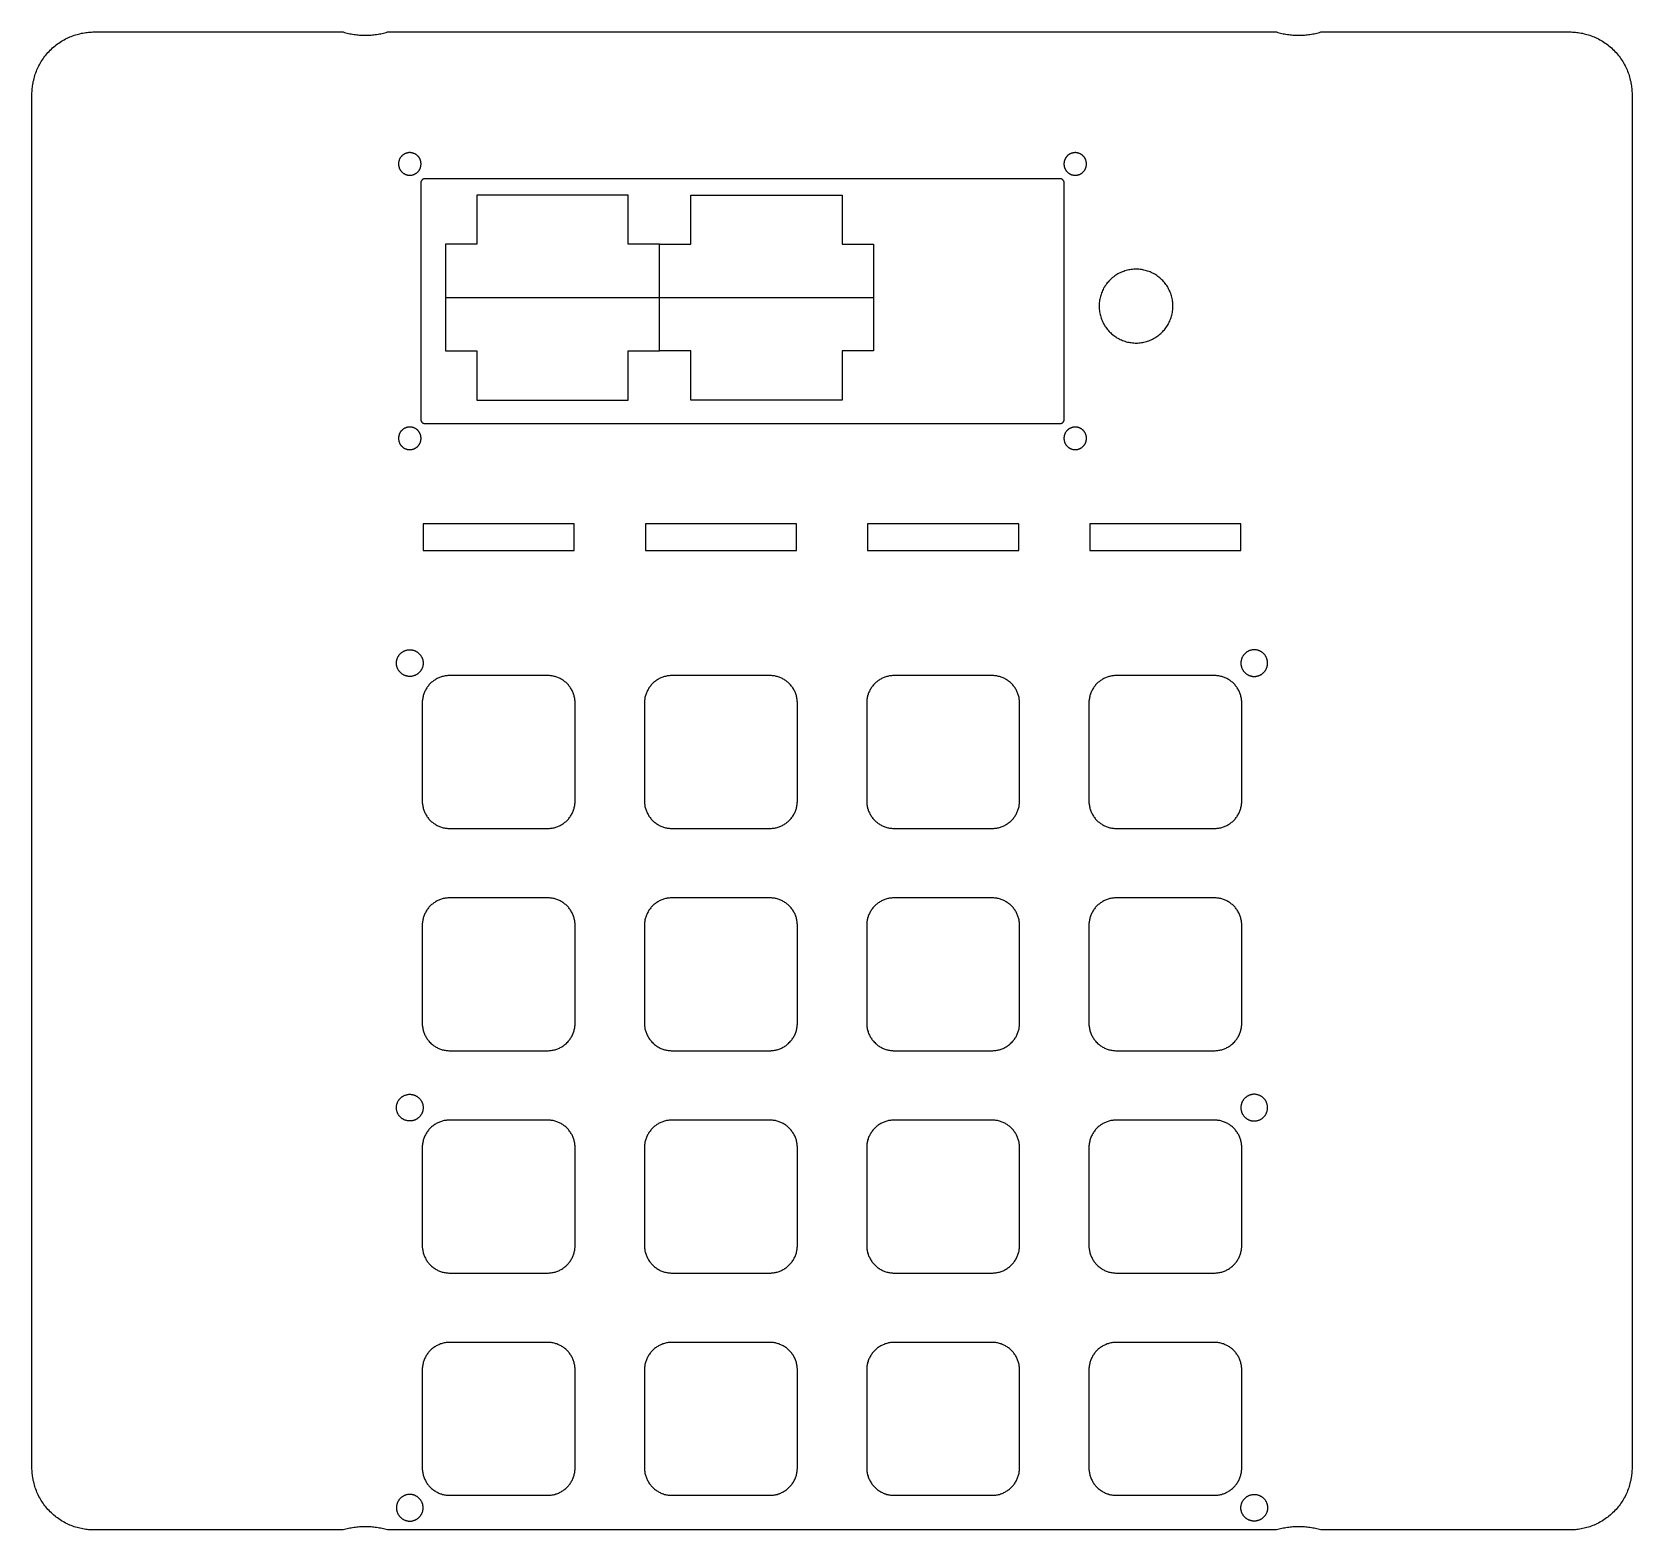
# Model space of a CAD drawing. Header units: millimetres. Extents: x -4 to 14, y 0 to 16.8.
import ezdxf

# ---------------------------------------------------------------- set-up
doc = ezdxf.new("R2010")
doc.units = ezdxf.units.MM
doc.header["$MEASUREMENT"] = 0
doc.layers.add('plot', color=254, linetype='Continuous', true_color=0xc6e0ff)

msp = doc.modelspace()

# ---------------------------------------------------------------- linework, layer by layer
at = {"layer": 'plot'}
for points in [[(-0.5, 0), (-3.3, 0), (-3.316, 0), (-3.331, 0.001), (-3.347, 0.002), (-3.363, 0.003), (-3.379, 0.004), (-3.395, 0.006), (-3.411, 0.009), (-3.427, 0.012), (-3.444, 0.015), (-3.46, 0.019), (-3.476, 0.023), (-3.493, 0.027), (-3.509, 0.032), (-3.525, 0.037), (-3.541, 0.043), (-3.558, 0.049), (-3.574, 0.056), (-3.59, 0.063), (-3.606, 0.07), (-3.622, 0.078), (-3.637, 0.087), (-3.653, 0.095), (-3.668, 0.104), (-3.683, 0.114), (-3.698, 0.124), (-3.713, 0.135), (-3.727, 0.145), (-3.741, 0.157), (-3.755, 0.168), (-3.769, 0.18), (-3.782, 0.192), (-3.795, 0.205), (-3.808, 0.218), (-3.82, 0.231), (-3.832, 0.245), (-3.843, 0.259), (-3.855, 0.273), (-3.865, 0.287), (-3.876, 0.302), (-3.886, 0.317), (-3.896, 0.332), (-3.905, 0.347), (-3.913, 0.363), (-3.922, 0.378), (-3.93, 0.394), (-3.937, 0.41), (-3.944, 0.426), (-3.951, 0.442), (-3.957, 0.459), (-3.963, 0.475), (-3.968, 0.491), (-3.973, 0.507), (-3.977, 0.524), (-3.981, 0.54), (-3.985, 0.556), (-3.988, 0.573), (-3.991, 0.589), (-3.994, 0.605), (-3.996, 0.621), (-3.997, 0.637), (-3.998, 0.653), (-3.999, 0.669), (-4, 0.684), (-4, 0.7), (-4, 16.148), (-4, 16.163), (-3.999, 16.179), (-3.998, 16.195), (-3.997, 16.211), (-3.996, 16.227), (-3.994, 16.243), (-3.991, 16.259), (-3.988, 16.275), (-3.985, 16.291), (-3.981, 16.308), (-3.977, 16.324), (-3.973, 16.34), (-3.968, 16.357), (-3.963, 16.373), (-3.957, 16.389), (-3.951, 16.406), (-3.944, 16.422), (-3.937, 16.438), (-3.93, 16.454), (-3.922, 16.469), (-3.913, 16.485), (-3.905, 16.5), (-3.896, 16.516), (-3.886, 16.531), (-3.876, 16.546), (-3.865, 16.56), (-3.855, 16.575), (-3.843, 16.589), (-3.832, 16.603), (-3.82, 16.617), (-3.808, 16.63), (-3.795, 16.643), (-3.782, 16.655), (-3.769, 16.668), (-3.755, 16.68), (-3.741, 16.691), (-3.727, 16.702), (-3.713, 16.713), (-3.698, 16.724), (-3.683, 16.734), (-3.668, 16.743), (-3.653, 16.753), (-3.637, 16.761), (-3.622, 16.77), (-3.606, 16.778), (-3.59, 16.785), (-3.574, 16.792), (-3.558, 16.799), (-3.541, 16.805), (-3.525, 16.811), (-3.509, 16.816), (-3.493, 16.821), (-3.476, 16.825), (-3.46, 16.829), (-3.444, 16.833), (-3.427, 16.836), (-3.411, 16.839), (-3.395, 16.841), (-3.379, 16.843), (-3.363, 16.845), (-3.347, 16.846), (-3.331, 16.847), (-3.316, 16.848), (-3.3, 16.848), (-0.5, 16.848)], [(-0.5, 16.848), (-0.485, 16.843), (-0.47, 16.839), (-0.455, 16.836), (-0.439, 16.832), (-0.424, 16.829), (-0.408, 16.826), (-0.393, 16.823), (-0.377, 16.821), (-0.361, 16.818), (-0.345, 16.816), (-0.33, 16.815), (-0.314, 16.814), (-0.298, 16.813), (-0.282, 16.812), (-0.266, 16.811), (-0.25, 16.811), (-0.234, 16.811), (-0.218, 16.812), (-0.202, 16.813), (-0.186, 16.814), (-0.17, 16.815), (-0.155, 16.816), (-0.139, 16.818), (-0.123, 16.821), (-0.107, 16.823), (-0.092, 16.826), (-0.076, 16.829), (-0.061, 16.832), (-0.045, 16.836), (-0.03, 16.839), (-0.015, 16.843), (0, 16.848)], [(0, 16.848), (10, 16.848)], [(10, 16.848), (10.015, 16.843), (10.03, 16.839), (10.045, 16.836), (10.061, 16.832), (10.076, 16.829), (10.092, 16.826), (10.107, 16.823), (10.123, 16.821), (10.139, 16.818), (10.155, 16.816), (10.17, 16.815), (10.186, 16.814), (10.202, 16.813), (10.218, 16.812), (10.234, 16.811), (10.25, 16.811), (10.266, 16.811), (10.282, 16.812), (10.298, 16.813), (10.314, 16.814), (10.33, 16.815), (10.345, 16.816), (10.361, 16.818), (10.377, 16.821), (10.393, 16.823), (10.408, 16.826), (10.424, 16.829), (10.439, 16.832), (10.455, 16.836), (10.47, 16.839), (10.485, 16.843), (10.5, 16.848)], [(10.5, 16.848), (13.3, 16.848), (13.316, 16.848), (13.331, 16.847), (13.347, 16.846), (13.363, 16.845), (13.379, 16.843), (13.395, 16.841), (13.411, 16.839), (13.427, 16.836), (13.444, 16.833), (13.46, 16.829), (13.476, 16.825), (13.493, 16.821), (13.509, 16.816), (13.525, 16.811), (13.541, 16.805), (13.558, 16.799), (13.574, 16.792), (13.59, 16.785), (13.606, 16.778), (13.622, 16.77), (13.637, 16.761), (13.653, 16.753), (13.668, 16.743), (13.683, 16.734), (13.698, 16.724), (13.713, 16.713), (13.727, 16.702), (13.741, 16.691), (13.755, 16.68), (13.769, 16.668), (13.782, 16.655), (13.795, 16.643), (13.808, 16.63), (13.82, 16.617), (13.832, 16.603), (13.843, 16.589), (13.855, 16.575), (13.865, 16.56), (13.876, 16.546), (13.886, 16.531), (13.896, 16.516), (13.905, 16.5), (13.913, 16.485), (13.922, 16.469), (13.93, 16.454), (13.937, 16.438), (13.944, 16.422), (13.951, 16.406), (13.957, 16.389), (13.963, 16.373), (13.968, 16.357), (13.973, 16.34), (13.977, 16.324), (13.981, 16.308), (13.985, 16.291), (13.988, 16.275), (13.991, 16.259), (13.994, 16.243), (13.996, 16.227), (13.997, 16.211), (13.998, 16.195), (13.999, 16.179), (14, 16.163), (14, 16.148), (14, 0.7)], [(0.161, 15.274), (0.164, 15.27), (0.167, 15.268), (0.171, 15.265), (0.174, 15.262), (0.178, 15.259), (0.181, 15.257), (0.185, 15.255), (0.189, 15.253), (0.193, 15.25), (0.197, 15.249), (0.201, 15.247), (0.205, 15.245), (0.209, 15.244), (0.213, 15.242), (0.218, 15.241), (0.222, 15.24), (0.226, 15.239), (0.23, 15.238), (0.235, 15.238), (0.239, 15.237), (0.244, 15.237), (0.248, 15.237), (0.252, 15.237), (0.257, 15.237), (0.261, 15.237), (0.266, 15.238), (0.27, 15.238), (0.274, 15.239), (0.279, 15.24), (0.283, 15.241), (0.287, 15.242), (0.291, 15.244), (0.295, 15.245), (0.3, 15.247), (0.304, 15.249), (0.308, 15.251), (0.311, 15.253), (0.315, 15.255), (0.319, 15.257), (0.323, 15.26), (0.326, 15.262), (0.33, 15.265), (0.333, 15.268), (0.336, 15.271), (0.34, 15.274), (0.343, 15.277), (0.346, 15.28), (0.348, 15.284), (0.351, 15.287), (0.354, 15.291), (0.356, 15.294), (0.359, 15.298), (0.361, 15.302), (0.363, 15.306), (0.365, 15.31), (0.367, 15.314), (0.368, 15.318), (0.37, 15.322), (0.371, 15.326), (0.372, 15.33), (0.374, 15.335), (0.375, 15.339), (0.375, 15.343), (0.376, 15.348), (0.376, 15.352), (0.377, 15.356), (0.377, 15.361), (0.377, 15.365), (0.377, 15.37), (0.377, 15.374), (0.376, 15.378), (0.376, 15.383), (0.375, 15.387), (0.374, 15.391), (0.373, 15.396), (0.372, 15.4), (0.37, 15.404), (0.369, 15.408), (0.367, 15.412), (0.366, 15.416), (0.364, 15.42), (0.362, 15.424), (0.359, 15.428), (0.357, 15.432), (0.355, 15.436), (0.352, 15.439), (0.35, 15.443), (0.347, 15.446), (0.344, 15.449), (0.341, 15.453), (0.338, 15.456), (0.334, 15.459), (0.331, 15.462), (0.328, 15.464), (0.324, 15.467), (0.32, 15.47), (0.317, 15.472), (0.313, 15.474), (0.309, 15.476), (0.305, 15.478), (0.301, 15.48), (0.297, 15.482), (0.293, 15.483), (0.289, 15.485), (0.285, 15.486), (0.28, 15.487), (0.276, 15.488), (0.272, 15.489), (0.267, 15.49), (0.263, 15.49), (0.259, 15.491), (0.254, 15.491), (0.25, 15.491), (0.245, 15.491), (0.241, 15.491), (0.237, 15.49), (0.232, 15.49), (0.228, 15.489), (0.224, 15.488), (0.219, 15.487), (0.215, 15.486), (0.211, 15.485), (0.207, 15.483), (0.202, 15.482), (0.198, 15.48), (0.194, 15.478), (0.19, 15.476), (0.187, 15.474), (0.183, 15.472), (0.179, 15.469), (0.176, 15.467), (0.172, 15.464), (0.169, 15.461), (0.165, 15.458), (0.162, 15.455), (0.159, 15.452), (0.156, 15.449), (0.153, 15.446), (0.15, 15.442), (0.148, 15.439), (0.145, 15.435), (0.143, 15.432), (0.14, 15.428), (0.138, 15.424), (0.136, 15.42), (0.134, 15.416), (0.132, 15.412), (0.131, 15.408), (0.129, 15.404), (0.128, 15.4), (0.127, 15.395), (0.126, 15.391), (0.125, 15.387), (0.124, 15.382), (0.124, 15.378), (0.123, 15.374), (0.123, 15.369), (0.123, 15.365), (0.123, 15.36), (0.123, 15.356), (0.124, 15.352), (0.124, 15.347), (0.125, 15.343), (0.126, 15.338), (0.127, 15.334), (0.128, 15.33), (0.129, 15.326), (0.13, 15.321), (0.132, 15.317), (0.134, 15.313), (0.135, 15.309), (0.137, 15.305), (0.139, 15.301), (0.142, 15.298), (0.144, 15.294), (0.146, 15.29), (0.149, 15.287), (0.152, 15.283), (0.155, 15.28), (0.158, 15.277), (0.161, 15.274)], [(7.863, 15.366), (7.863, 15.371), (7.862, 15.375), (7.862, 15.38), (7.861, 15.384), (7.861, 15.388), (7.86, 15.393), (7.859, 15.397), (7.857, 15.401), (7.856, 15.405), (7.855, 15.409), (7.853, 15.413), (7.851, 15.418), (7.849, 15.421), (7.847, 15.425), (7.845, 15.429), (7.843, 15.433), (7.84, 15.437), (7.838, 15.44), (7.835, 15.444), (7.832, 15.447), (7.829, 15.45), (7.826, 15.453), (7.823, 15.457), (7.82, 15.46), (7.816, 15.462), (7.813, 15.465), (7.809, 15.468), (7.806, 15.47), (7.802, 15.472), (7.798, 15.475), (7.794, 15.477), (7.79, 15.479), (7.786, 15.481), (7.782, 15.482), (7.778, 15.484), (7.774, 15.485), (7.769, 15.486), (7.765, 15.487), (7.761, 15.488), (7.757, 15.489), (7.752, 15.49), (7.748, 15.49), (7.743, 15.491), (7.739, 15.491), (7.735, 15.491), (7.73, 15.491), (7.726, 15.49), (7.721, 15.49), (7.717, 15.489), (7.713, 15.489), (7.708, 15.488), (7.704, 15.487), (7.7, 15.486), (7.696, 15.484), (7.692, 15.483), (7.687, 15.481), (7.683, 15.479), (7.679, 15.478), (7.675, 15.476), (7.672, 15.473), (7.668, 15.471), (7.664, 15.469), (7.661, 15.466), (7.657, 15.463), (7.654, 15.461), (7.65, 15.458), (7.647, 15.455), (7.644, 15.452), (7.641, 15.448), (7.638, 15.445), (7.635, 15.441), (7.633, 15.438), (7.63, 15.434), (7.628, 15.431), (7.626, 15.427), (7.624, 15.423), (7.622, 15.419), (7.62, 15.415), (7.618, 15.411), (7.616, 15.407), (7.615, 15.403), (7.614, 15.398), (7.613, 15.394), (7.612, 15.39), (7.611, 15.386), (7.61, 15.381), (7.61, 15.377), (7.609, 15.372), (7.609, 15.368), (7.609, 15.364), (7.609, 15.359), (7.609, 15.355), (7.61, 15.35), (7.61, 15.346), (7.611, 15.342), (7.612, 15.337), (7.613, 15.333), (7.614, 15.329), (7.615, 15.325), (7.617, 15.32), (7.618, 15.316), (7.62, 15.312), (7.622, 15.308), (7.624, 15.304), (7.626, 15.3), (7.628, 15.297), (7.631, 15.293), (7.633, 15.289), (7.636, 15.286), (7.639, 15.282), (7.641, 15.279), (7.644, 15.276), (7.648, 15.273), (7.651, 15.27), (7.654, 15.267), (7.658, 15.264), (7.661, 15.261), (7.665, 15.259), (7.668, 15.256), (7.672, 15.254), (7.676, 15.252), (7.68, 15.25), (7.684, 15.248), (7.688, 15.246), (7.692, 15.245), (7.696, 15.243), (7.7, 15.242), (7.705, 15.241), (7.709, 15.24), (7.713, 15.239), (7.718, 15.238), (7.722, 15.238), (7.726, 15.237), (7.731, 15.237), (7.735, 15.237), (7.74, 15.237), (7.744, 15.237), (7.748, 15.237), (7.753, 15.238), (7.757, 15.239), (7.761, 15.239), (7.766, 15.24), (7.77, 15.242), (7.774, 15.243), (7.778, 15.244), (7.783, 15.246), (7.787, 15.247), (7.791, 15.249), (7.795, 15.251), (7.798, 15.253), (7.802, 15.256), (7.806, 15.258), (7.81, 15.26), (7.813, 15.263), (7.817, 15.266), (7.82, 15.269), (7.823, 15.272), (7.826, 15.275), (7.829, 15.278), (7.832, 15.281), (7.835, 15.285), (7.838, 15.288), (7.84, 15.292), (7.843, 15.295), (7.845, 15.299), (7.847, 15.303), (7.849, 15.307), (7.851, 15.311), (7.853, 15.315), (7.855, 15.319), (7.856, 15.323), (7.858, 15.327), (7.859, 15.331), (7.86, 15.336), (7.861, 15.34), (7.861, 15.344), (7.862, 15.349), (7.863, 15.353), (7.863, 15.358), (7.863, 15.362), (7.863, 15.366)], [(0.423, 15.198), (0.421, 15.198), (0.419, 15.198), (0.418, 15.198), (0.416, 15.197), (0.414, 15.197), (0.412, 15.197), (0.411, 15.196), (0.409, 15.196), (0.408, 15.195), (0.406, 15.195), (0.404, 15.194), (0.403, 15.194), (0.401, 15.193), (0.4, 15.192), (0.398, 15.191), (0.397, 15.191), (0.395, 15.19), (0.394, 15.189), (0.392, 15.188), (0.391, 15.187), (0.39, 15.186), (0.389, 15.184), (0.387, 15.183), (0.386, 15.182), (0.385, 15.181), (0.384, 15.179), (0.383, 15.178), (0.382, 15.177), (0.381, 15.175), (0.38, 15.174), (0.379, 15.172), (0.378, 15.171), (0.377, 15.169), (0.377, 15.168), (0.376, 15.166), (0.376, 15.165), (0.375, 15.163), (0.375, 15.161), (0.374, 15.16), (0.374, 15.158), (0.373, 15.156), (0.373, 15.155), (0.373, 15.153), (0.373, 15.151), (0.373, 15.15), (0.373, 15.148)], [(0.373, 15.148), (0.373, 12.494)], [(7.563, 15.198), (0.423, 15.198)], [(7.613, 15.148), (7.613, 15.15), (7.613, 15.151), (7.613, 15.153), (7.613, 15.155), (7.613, 15.156), (7.612, 15.158), (7.612, 15.16), (7.611, 15.161), (7.611, 15.163), (7.61, 15.165), (7.61, 15.166), (7.609, 15.168), (7.609, 15.169), (7.608, 15.171), (7.607, 15.172), (7.606, 15.174), (7.605, 15.175), (7.604, 15.177), (7.603, 15.178), (7.602, 15.179), (7.601, 15.181), (7.6, 15.182), (7.599, 15.183), (7.597, 15.184), (7.596, 15.186), (7.595, 15.187), (7.594, 15.188), (7.592, 15.189), (7.591, 15.19), (7.589, 15.191), (7.588, 15.191), (7.586, 15.192), (7.585, 15.193), (7.583, 15.194), (7.582, 15.194), (7.58, 15.195), (7.578, 15.195), (7.577, 15.196), (7.575, 15.196), (7.574, 15.197), (7.572, 15.197), (7.57, 15.197), (7.568, 15.198), (7.567, 15.198), (7.565, 15.198), (7.563, 15.198)], [(7.613, 12.494), (7.613, 15.148)], [(2.705, 15.014), (1.005, 15.014)], [(1.005, 15.014), (1.005, 14.461)], [(2.705, 14.461), (2.705, 15.014)], [(3.413, 14.461), (3.413, 15.014)], [(3.413, 15.014), (5.113, 15.014)], [(5.113, 15.014), (5.113, 14.461)], [(1.005, 14.461), (0.651, 14.461)], [(0.651, 14.461), (0.651, 13.861)], [(3.059, 14.461), (2.705, 14.461)], [(3.059, 14.461), (3.413, 14.461)], [(3.059, 13.861), (3.059, 14.461)], [(5.113, 14.461), (5.466, 14.461)], [(5.466, 14.461), (5.466, 13.861)], [(8.835, 13.765), (8.835, 13.779), (8.834, 13.794), (8.833, 13.808), (8.831, 13.822), (8.829, 13.837), (8.826, 13.851), (8.823, 13.865), (8.819, 13.879), (8.815, 13.893), (8.81, 13.906), (8.805, 13.92), (8.8, 13.933), (8.793, 13.946), (8.787, 13.959), (8.78, 13.971), (8.773, 13.984), (8.765, 13.996), (8.757, 14.008), (8.748, 14.019), (8.739, 14.031), (8.73, 14.041), (8.72, 14.052), (8.71, 14.062), (8.699, 14.072), (8.688, 14.082), (8.677, 14.091), (8.666, 14.099), (8.654, 14.108), (8.642, 14.116), (8.63, 14.123), (8.617, 14.13), (8.604, 14.137), (8.591, 14.143), (8.578, 14.149), (8.565, 14.154), (8.551, 14.159), (8.537, 14.163), (8.523, 14.167), (8.509, 14.17), (8.495, 14.173), (8.481, 14.175), (8.467, 14.177), (8.452, 14.179), (8.438, 14.18), (8.424, 14.18), (8.409, 14.18), (8.395, 14.179), (8.38, 14.178), (8.366, 14.176), (8.352, 14.174), (8.338, 14.172), (8.324, 14.169), (8.31, 14.165), (8.296, 14.161), (8.282, 14.156), (8.269, 14.151), (8.255, 14.146), (8.242, 14.14), (8.229, 14.134), (8.217, 14.127), (8.204, 14.12), (8.192, 14.112), (8.18, 14.104), (8.169, 14.095), (8.157, 14.086), (8.146, 14.077), (8.136, 14.067), (8.125, 14.057), (8.115, 14.047), (8.106, 14.036), (8.097, 14.025), (8.088, 14.014), (8.079, 14.002), (8.071, 13.99), (8.064, 13.978), (8.056, 13.965), (8.05, 13.952), (8.043, 13.939), (8.038, 13.926), (8.032, 13.913), (8.027, 13.899), (8.023, 13.886), (8.019, 13.872), (8.016, 13.858), (8.013, 13.844), (8.01, 13.83), (8.008, 13.815), (8.007, 13.801), (8.006, 13.787), (8.005, 13.772), (8.005, 13.758), (8.006, 13.743), (8.007, 13.729), (8.008, 13.715), (8.01, 13.7), (8.013, 13.686), (8.016, 13.672), (8.019, 13.658), (8.023, 13.644), (8.027, 13.631), (8.032, 13.617), (8.038, 13.604), (8.043, 13.591), (8.05, 13.578), (8.056, 13.565), (8.064, 13.552), (8.071, 13.54), (8.079, 13.528), (8.088, 13.516), (8.097, 13.505), (8.106, 13.494), (8.115, 13.483), (8.125, 13.473), (8.136, 13.463), (8.146, 13.453), (8.157, 13.444), (8.169, 13.435), (8.18, 13.426), (8.192, 13.418), (8.204, 13.41), (8.217, 13.403), (8.229, 13.396), (8.242, 13.39), (8.255, 13.384), (8.269, 13.379), (8.282, 13.374), (8.296, 13.369), (8.31, 13.365), (8.324, 13.361), (8.338, 13.358), (8.352, 13.356), (8.366, 13.354), (8.38, 13.352), (8.395, 13.351), (8.409, 13.35), (8.424, 13.35), (8.438, 13.35), (8.452, 13.351), (8.467, 13.353), (8.481, 13.355), (8.495, 13.357), (8.509, 13.36), (8.523, 13.363), (8.537, 13.367), (8.551, 13.371), (8.565, 13.376), (8.578, 13.381), (8.591, 13.387), (8.604, 13.393), (8.617, 13.4), (8.63, 13.407), (8.642, 13.414), (8.654, 13.422), (8.666, 13.431), (8.677, 13.439), (8.688, 13.448), (8.699, 13.458), (8.71, 13.468), (8.72, 13.478), (8.73, 13.489), (8.739, 13.499), (8.748, 13.511), (8.757, 13.522), (8.765, 13.534), (8.773, 13.546), (8.78, 13.559), (8.787, 13.571), (8.793, 13.584), (8.8, 13.597), (8.805, 13.61), (8.81, 13.624), (8.815, 13.637), (8.819, 13.651), (8.823, 13.665), (8.826, 13.679), (8.829, 13.693), (8.831, 13.708), (8.833, 13.722), (8.834, 13.736), (8.835, 13.751), (8.835, 13.765)], [(0.651, 13.861), (0.651, 13.261)], [(0.651, 13.861), (3.059, 13.861)], [(3.059, 13.861), (5.466, 13.861)], [(3.059, 13.261), (3.059, 13.861)], [(5.466, 13.861), (5.466, 13.261)], [(0.651, 13.261), (1.005, 13.261)], [(1.005, 13.261), (1.005, 12.708)], [(2.705, 12.708), (2.705, 13.261)], [(2.705, 13.261), (3.059, 13.261)], [(3.413, 13.261), (3.059, 13.261)], [(3.413, 12.708), (3.413, 13.261)], [(5.466, 13.261), (5.113, 13.261)], [(5.113, 13.261), (5.113, 12.708)], [(1.005, 12.708), (2.705, 12.708)], [(5.113, 12.708), (3.413, 12.708)], [(0.373, 12.494), (0.373, 12.492), (0.373, 12.49), (0.373, 12.489), (0.373, 12.487), (0.373, 12.485), (0.374, 12.484), (0.374, 12.482), (0.375, 12.48), (0.375, 12.479), (0.376, 12.477), (0.376, 12.476), (0.377, 12.474), (0.377, 12.472), (0.378, 12.471), (0.379, 12.469), (0.38, 12.468), (0.381, 12.466), (0.382, 12.465), (0.383, 12.464), (0.384, 12.462), (0.385, 12.461), (0.386, 12.46), (0.387, 12.459), (0.389, 12.457), (0.39, 12.456), (0.391, 12.455), (0.392, 12.454), (0.394, 12.453), (0.395, 12.452), (0.397, 12.451), (0.398, 12.45), (0.4, 12.45), (0.401, 12.449), (0.403, 12.448), (0.404, 12.447), (0.406, 12.447), (0.408, 12.446), (0.409, 12.446), (0.411, 12.445), (0.412, 12.445), (0.414, 12.445), (0.416, 12.444), (0.418, 12.444), (0.419, 12.444), (0.421, 12.444), (0.423, 12.444)], [(0.423, 12.444), (7.563, 12.444)], [(7.563, 12.444), (7.565, 12.444), (7.567, 12.444), (7.568, 12.444), (7.57, 12.444), (7.572, 12.445), (7.574, 12.445), (7.575, 12.445), (7.577, 12.446), (7.578, 12.446), (7.58, 12.447), (7.582, 12.447), (7.583, 12.448), (7.585, 12.449), (7.586, 12.45), (7.588, 12.45), (7.589, 12.451), (7.591, 12.452), (7.592, 12.453), (7.594, 12.454), (7.595, 12.455), (7.596, 12.456), (7.597, 12.457), (7.599, 12.459), (7.6, 12.46), (7.601, 12.461), (7.602, 12.462), (7.603, 12.464), (7.604, 12.465), (7.605, 12.466), (7.606, 12.468), (7.607, 12.469), (7.608, 12.471), (7.609, 12.472), (7.609, 12.474), (7.61, 12.476), (7.61, 12.477), (7.611, 12.479), (7.611, 12.48), (7.612, 12.482), (7.612, 12.484), (7.613, 12.485), (7.613, 12.487), (7.613, 12.489), (7.613, 12.49), (7.613, 12.492), (7.613, 12.494)], [(0.345, 12.362), (0.342, 12.366), (0.339, 12.369), (0.335, 12.372), (0.332, 12.375), (0.329, 12.378), (0.325, 12.38), (0.322, 12.383), (0.318, 12.385), (0.314, 12.387), (0.31, 12.39), (0.306, 12.392), (0.302, 12.394), (0.298, 12.395), (0.294, 12.397), (0.29, 12.398), (0.286, 12.4), (0.282, 12.401), (0.277, 12.402), (0.273, 12.403), (0.269, 12.403), (0.264, 12.404), (0.26, 12.404), (0.256, 12.405), (0.251, 12.405), (0.247, 12.405), (0.242, 12.405), (0.238, 12.404), (0.234, 12.404), (0.229, 12.403), (0.225, 12.402), (0.221, 12.401), (0.216, 12.4), (0.212, 12.399), (0.208, 12.398), (0.204, 12.396), (0.2, 12.394), (0.196, 12.393), (0.192, 12.391), (0.188, 12.389), (0.184, 12.386), (0.18, 12.384), (0.177, 12.382), (0.173, 12.379), (0.17, 12.376), (0.166, 12.373), (0.163, 12.37), (0.16, 12.367), (0.157, 12.364), (0.154, 12.361), (0.151, 12.357), (0.148, 12.354), (0.146, 12.35), (0.143, 12.347), (0.141, 12.343), (0.139, 12.339), (0.137, 12.335), (0.135, 12.331), (0.133, 12.327), (0.131, 12.323), (0.13, 12.319), (0.129, 12.315), (0.127, 12.311), (0.126, 12.306), (0.125, 12.302), (0.125, 12.298), (0.124, 12.293), (0.123, 12.289), (0.123, 12.285), (0.123, 12.28), (0.123, 12.276), (0.123, 12.271), (0.123, 12.267), (0.124, 12.263), (0.125, 12.258), (0.125, 12.254), (0.126, 12.25), (0.127, 12.245), (0.128, 12.241), (0.13, 12.237), (0.131, 12.233), (0.133, 12.229), (0.135, 12.225), (0.137, 12.221), (0.139, 12.217), (0.141, 12.213), (0.143, 12.209), (0.146, 12.205), (0.148, 12.202), (0.151, 12.198), (0.154, 12.195), (0.157, 12.192), (0.16, 12.189), (0.163, 12.185), (0.166, 12.182), (0.17, 12.18), (0.173, 12.177), (0.177, 12.174), (0.18, 12.172), (0.184, 12.169), (0.188, 12.167), (0.192, 12.165), (0.196, 12.163), (0.2, 12.161), (0.204, 12.16), (0.208, 12.158), (0.212, 12.157), (0.216, 12.155), (0.22, 12.154), (0.225, 12.153), (0.229, 12.153), (0.233, 12.152), (0.238, 12.151), (0.242, 12.151), (0.247, 12.151), (0.251, 12.151), (0.255, 12.151), (0.26, 12.151), (0.264, 12.152), (0.269, 12.152), (0.273, 12.153), (0.277, 12.154), (0.282, 12.155), (0.286, 12.156), (0.29, 12.157), (0.294, 12.159), (0.298, 12.16), (0.302, 12.162), (0.306, 12.164), (0.31, 12.166), (0.314, 12.168), (0.318, 12.171), (0.322, 12.173), (0.325, 12.175), (0.329, 12.178), (0.332, 12.181), (0.335, 12.184), (0.339, 12.187), (0.342, 12.19), (0.345, 12.193), (0.348, 12.197), (0.35, 12.2), (0.353, 12.204), (0.355, 12.207), (0.358, 12.211), (0.36, 12.215), (0.362, 12.218), (0.364, 12.222), (0.366, 12.226), (0.368, 12.23), (0.369, 12.235), (0.371, 12.239), (0.372, 12.243), (0.373, 12.247), (0.374, 12.252), (0.375, 12.256), (0.376, 12.26), (0.376, 12.265), (0.377, 12.269), (0.377, 12.273), (0.377, 12.278), (0.377, 12.282), (0.377, 12.287), (0.376, 12.291), (0.376, 12.295), (0.375, 12.3), (0.374, 12.304), (0.373, 12.308), (0.372, 12.313), (0.371, 12.317), (0.369, 12.321), (0.368, 12.325), (0.366, 12.329), (0.364, 12.333), (0.362, 12.337), (0.36, 12.341), (0.358, 12.345), (0.356, 12.348), (0.353, 12.352), (0.35, 12.356), (0.348, 12.359), (0.345, 12.362)], [(7.736, 12.405), (7.732, 12.405), (7.727, 12.405), (7.723, 12.404), (7.718, 12.404), (7.714, 12.403), (7.71, 12.402), (7.705, 12.401), (7.701, 12.4), (7.697, 12.399), (7.693, 12.397), (7.689, 12.396), (7.685, 12.394), (7.681, 12.392), (7.677, 12.39), (7.673, 12.388), (7.669, 12.386), (7.665, 12.383), (7.662, 12.381), (7.658, 12.378), (7.655, 12.375), (7.651, 12.373), (7.648, 12.37), (7.645, 12.366), (7.642, 12.363), (7.639, 12.36), (7.636, 12.357), (7.634, 12.353), (7.631, 12.349), (7.629, 12.346), (7.626, 12.342), (7.624, 12.338), (7.622, 12.334), (7.62, 12.33), (7.619, 12.326), (7.617, 12.322), (7.615, 12.318), (7.614, 12.314), (7.613, 12.309), (7.612, 12.305), (7.611, 12.301), (7.61, 12.297), (7.61, 12.292), (7.609, 12.288), (7.609, 12.283), (7.609, 12.279), (7.609, 12.275), (7.609, 12.27), (7.61, 12.266), (7.61, 12.261), (7.611, 12.257), (7.612, 12.253), (7.612, 12.248), (7.614, 12.244), (7.615, 12.24), (7.616, 12.236), (7.618, 12.232), (7.619, 12.227), (7.621, 12.223), (7.623, 12.22), (7.625, 12.216), (7.628, 12.212), (7.63, 12.208), (7.632, 12.204), (7.635, 12.201), (7.638, 12.197), (7.641, 12.194), (7.644, 12.191), (7.647, 12.188), (7.65, 12.185), (7.653, 12.182), (7.656, 12.179), (7.66, 12.176), (7.664, 12.174), (7.667, 12.171), (7.671, 12.169), (7.675, 12.167), (7.679, 12.165), (7.683, 12.163), (7.687, 12.161), (7.691, 12.159), (7.695, 12.158), (7.699, 12.156), (7.703, 12.155), (7.708, 12.154), (7.712, 12.153), (7.716, 12.152), (7.721, 12.152), (7.725, 12.151), (7.729, 12.151), (7.734, 12.151), (7.738, 12.151), (7.743, 12.151), (7.747, 12.151), (7.751, 12.152), (7.756, 12.152), (7.76, 12.153), (7.764, 12.154), (7.769, 12.155), (7.773, 12.156), (7.777, 12.158), (7.781, 12.159), (7.785, 12.161), (7.789, 12.163), (7.793, 12.165), (7.797, 12.167), (7.801, 12.169), (7.805, 12.171), (7.808, 12.174), (7.812, 12.176), (7.816, 12.179), (7.819, 12.182), (7.822, 12.185), (7.825, 12.188), (7.828, 12.191), (7.831, 12.194), (7.834, 12.197), (7.837, 12.201), (7.84, 12.204), (7.842, 12.208), (7.844, 12.212), (7.847, 12.216), (7.849, 12.22), (7.851, 12.223), (7.853, 12.227), (7.854, 12.232), (7.856, 12.236), (7.857, 12.24), (7.858, 12.244), (7.86, 12.248), (7.86, 12.253), (7.861, 12.257), (7.862, 12.261), (7.862, 12.266), (7.863, 12.27), (7.863, 12.275), (7.863, 12.279), (7.863, 12.283), (7.863, 12.288), (7.862, 12.292), (7.862, 12.297), (7.861, 12.301), (7.86, 12.305), (7.859, 12.309), (7.858, 12.314), (7.857, 12.318), (7.855, 12.322), (7.853, 12.326), (7.852, 12.33), (7.85, 12.334), (7.848, 12.338), (7.846, 12.342), (7.843, 12.346), (7.841, 12.349), (7.838, 12.353), (7.836, 12.357), (7.833, 12.36), (7.83, 12.363), (7.827, 12.366), (7.824, 12.37), (7.821, 12.373), (7.817, 12.375), (7.814, 12.378), (7.81, 12.381), (7.807, 12.383), (7.803, 12.386), (7.799, 12.388), (7.795, 12.39), (7.791, 12.392), (7.787, 12.394), (7.783, 12.396), (7.779, 12.397), (7.775, 12.399), (7.771, 12.4), (7.767, 12.401), (7.762, 12.402), (7.758, 12.403), (7.754, 12.404), (7.749, 12.404), (7.745, 12.405), (7.74, 12.405), (7.736, 12.405)], [(0.4, 11.015), (2.1, 11.015), (2.1, 11.315), (0.4, 11.315), (0.4, 11.015)], [(2.9, 11.015), (4.6, 11.015), (4.6, 11.315), (2.9, 11.315), (2.9, 11.015)], [(5.4, 11.015), (7.1, 11.015), (7.1, 11.315), (5.4, 11.315), (5.4, 11.015)], [(7.9, 11.015), (9.6, 11.015), (9.6, 11.315), (7.9, 11.315), (7.9, 11.015)], [(0.1, 9.75), (0.1, 9.755), (0.1, 9.76), (0.101, 9.766), (0.101, 9.771), (0.102, 9.776), (0.103, 9.781), (0.104, 9.786), (0.106, 9.791), (0.107, 9.796), (0.109, 9.801), (0.111, 9.806), (0.113, 9.811), (0.115, 9.815), (0.117, 9.82), (0.12, 9.825), (0.123, 9.829), (0.125, 9.833), (0.128, 9.838), (0.131, 9.842), (0.135, 9.846), (0.138, 9.85), (0.142, 9.854), (0.145, 9.857), (0.149, 9.861), (0.153, 9.864), (0.157, 9.868), (0.161, 9.871), (0.165, 9.874), (0.17, 9.877), (0.174, 9.879), (0.179, 9.882), (0.183, 9.884), (0.188, 9.887), (0.193, 9.889), (0.198, 9.891), (0.203, 9.892), (0.208, 9.894), (0.213, 9.895), (0.218, 9.896), (0.223, 9.898), (0.228, 9.898), (0.233, 9.899), (0.238, 9.9), (0.243, 9.9), (0.249, 9.9), (0.254, 9.9), (0.259, 9.9), (0.264, 9.899), (0.269, 9.899), (0.275, 9.898), (0.28, 9.897), (0.285, 9.896), (0.29, 9.895), (0.295, 9.893), (0.3, 9.891), (0.305, 9.89), (0.31, 9.888), (0.314, 9.886), (0.319, 9.883), (0.323, 9.881), (0.328, 9.878), (0.332, 9.875), (0.337, 9.872), (0.341, 9.869), (0.345, 9.866), (0.349, 9.863), (0.353, 9.859), (0.357, 9.856), (0.36, 9.852), (0.364, 9.848), (0.367, 9.844), (0.37, 9.84), (0.373, 9.836), (0.376, 9.831), (0.379, 9.827), (0.381, 9.822), (0.384, 9.818), (0.386, 9.813), (0.388, 9.808), (0.39, 9.803), (0.392, 9.799), (0.394, 9.794), (0.395, 9.789), (0.396, 9.784), (0.397, 9.778), (0.398, 9.773), (0.399, 9.768), (0.399, 9.763), (0.4, 9.758), (0.4, 9.753), (0.4, 9.747), (0.4, 9.742), (0.399, 9.737), (0.399, 9.732), (0.398, 9.727), (0.397, 9.722), (0.396, 9.716), (0.395, 9.711), (0.394, 9.706), (0.392, 9.701), (0.39, 9.697), (0.388, 9.692), (0.386, 9.687), (0.384, 9.682), (0.381, 9.678), (0.379, 9.673), (0.376, 9.669), (0.373, 9.664), (0.37, 9.66), (0.367, 9.656), (0.364, 9.652), (0.36, 9.648), (0.357, 9.644), (0.353, 9.641), (0.349, 9.637), (0.345, 9.634), (0.341, 9.631), (0.337, 9.628), (0.332, 9.625), (0.328, 9.622), (0.323, 9.619), (0.319, 9.617), (0.314, 9.614), (0.31, 9.612), (0.305, 9.61), (0.3, 9.609), (0.295, 9.607), (0.29, 9.605), (0.285, 9.604), (0.28, 9.603), (0.275, 9.602), (0.269, 9.601), (0.264, 9.601), (0.259, 9.6), (0.254, 9.6), (0.249, 9.6), (0.243, 9.6), (0.238, 9.6), (0.233, 9.601), (0.228, 9.602), (0.223, 9.602), (0.218, 9.604), (0.213, 9.605), (0.208, 9.606), (0.203, 9.608), (0.198, 9.609), (0.193, 9.611), (0.188, 9.613), (0.183, 9.616), (0.179, 9.618), (0.174, 9.621), (0.17, 9.623), (0.165, 9.626), (0.161, 9.629), (0.157, 9.632), (0.153, 9.636), (0.149, 9.639), (0.145, 9.643), (0.142, 9.646), (0.138, 9.65), (0.135, 9.654), (0.131, 9.658), (0.128, 9.662), (0.125, 9.667), (0.123, 9.671), (0.12, 9.675), (0.117, 9.68), (0.115, 9.685), (0.113, 9.689), (0.111, 9.694), (0.109, 9.699), (0.107, 9.704), (0.106, 9.709), (0.104, 9.714), (0.103, 9.719), (0.102, 9.724), (0.101, 9.729), (0.101, 9.734), (0.1, 9.74), (0.1, 9.745), (0.1, 9.75)], [(9.9, 9.75), (9.9, 9.755), (9.9, 9.76), (9.899, 9.766), (9.899, 9.771), (9.898, 9.776), (9.897, 9.781), (9.896, 9.786), (9.894, 9.791), (9.893, 9.796), (9.891, 9.801), (9.889, 9.806), (9.887, 9.811), (9.885, 9.815), (9.883, 9.82), (9.88, 9.825), (9.877, 9.829), (9.875, 9.833), (9.872, 9.838), (9.869, 9.842), (9.865, 9.846), (9.862, 9.85), (9.858, 9.854), (9.855, 9.857), (9.851, 9.861), (9.847, 9.864), (9.843, 9.868), (9.839, 9.871), (9.835, 9.874), (9.83, 9.877), (9.826, 9.879), (9.821, 9.882), (9.817, 9.884), (9.812, 9.887), (9.807, 9.889), (9.802, 9.891), (9.797, 9.892), (9.792, 9.894), (9.787, 9.895), (9.782, 9.896), (9.777, 9.898), (9.772, 9.898), (9.767, 9.899), (9.762, 9.9), (9.757, 9.9), (9.751, 9.9), (9.746, 9.9), (9.741, 9.9), (9.736, 9.899), (9.731, 9.899), (9.725, 9.898), (9.72, 9.897), (9.715, 9.896), (9.71, 9.895), (9.705, 9.893), (9.7, 9.891), (9.695, 9.89), (9.69, 9.888), (9.686, 9.886), (9.681, 9.883), (9.677, 9.881), (9.672, 9.878), (9.668, 9.875), (9.663, 9.872), (9.659, 9.869), (9.655, 9.866), (9.651, 9.863), (9.647, 9.859), (9.643, 9.856), (9.64, 9.852), (9.636, 9.848), (9.633, 9.844), (9.63, 9.84), (9.627, 9.836), (9.624, 9.831), (9.621, 9.827), (9.619, 9.822), (9.616, 9.818), (9.614, 9.813), (9.612, 9.808), (9.61, 9.803), (9.608, 9.799), (9.606, 9.794), (9.605, 9.789), (9.604, 9.784), (9.603, 9.778), (9.602, 9.773), (9.601, 9.768), (9.601, 9.763), (9.6, 9.758), (9.6, 9.753), (9.6, 9.747), (9.6, 9.742), (9.601, 9.737), (9.601, 9.732), (9.602, 9.727), (9.603, 9.722), (9.604, 9.716), (9.605, 9.711), (9.606, 9.706), (9.608, 9.701), (9.61, 9.697), (9.612, 9.692), (9.614, 9.687), (9.616, 9.682), (9.619, 9.678), (9.621, 9.673), (9.624, 9.669), (9.627, 9.664), (9.63, 9.66), (9.633, 9.656), (9.636, 9.652), (9.64, 9.648), (9.643, 9.644), (9.647, 9.641), (9.651, 9.637), (9.655, 9.634), (9.659, 9.631), (9.663, 9.628), (9.668, 9.625), (9.672, 9.622), (9.677, 9.619), (9.681, 9.617), (9.686, 9.614), (9.69, 9.612), (9.695, 9.61), (9.7, 9.609), (9.705, 9.607), (9.71, 9.605), (9.715, 9.604), (9.72, 9.603), (9.725, 9.602), (9.731, 9.601), (9.736, 9.601), (9.741, 9.6), (9.746, 9.6), (9.751, 9.6), (9.757, 9.6), (9.762, 9.6), (9.767, 9.601), (9.772, 9.602), (9.777, 9.602), (9.782, 9.604), (9.787, 9.605), (9.792, 9.606), (9.797, 9.608), (9.802, 9.609), (9.807, 9.611), (9.812, 9.613), (9.817, 9.616), (9.821, 9.618), (9.826, 9.621), (9.83, 9.623), (9.835, 9.626), (9.839, 9.629), (9.843, 9.632), (9.847, 9.636), (9.851, 9.639), (9.855, 9.643), (9.858, 9.646), (9.862, 9.65), (9.865, 9.654), (9.869, 9.658), (9.872, 9.662), (9.875, 9.667), (9.877, 9.671), (9.88, 9.675), (9.883, 9.68), (9.885, 9.685), (9.887, 9.689), (9.889, 9.694), (9.891, 9.699), (9.893, 9.704), (9.894, 9.709), (9.896, 9.714), (9.897, 9.719), (9.898, 9.724), (9.899, 9.729), (9.899, 9.734), (9.9, 9.74), (9.9, 9.745), (9.9, 9.75)], [(0.7, 9.61), (0.689, 9.61), (0.679, 9.609), (0.668, 9.608), (0.658, 9.607), (0.647, 9.605), (0.637, 9.604), (0.627, 9.601), (0.616, 9.599), (0.606, 9.595), (0.596, 9.592), (0.586, 9.588), (0.576, 9.584), (0.567, 9.58), (0.557, 9.575), (0.548, 9.57), (0.539, 9.565), (0.53, 9.559), (0.521, 9.553), (0.513, 9.547), (0.504, 9.54), (0.496, 9.534), (0.488, 9.527), (0.481, 9.519), (0.473, 9.512), (0.466, 9.504), (0.46, 9.496), (0.453, 9.487), (0.447, 9.479), (0.441, 9.47), (0.435, 9.461), (0.43, 9.452), (0.425, 9.443), (0.42, 9.433), (0.416, 9.424), (0.412, 9.414), (0.408, 9.404), (0.405, 9.394), (0.401, 9.384), (0.399, 9.373), (0.396, 9.363), (0.395, 9.353), (0.393, 9.342), (0.392, 9.332), (0.391, 9.321), (0.39, 9.311), (0.39, 9.3)], [(1.8, 9.61), (0.7, 9.61)], [(2.11, 9.3), (2.11, 9.311), (2.109, 9.321), (2.108, 9.332), (2.107, 9.342), (2.105, 9.353), (2.104, 9.363), (2.101, 9.373), (2.099, 9.384), (2.095, 9.394), (2.092, 9.404), (2.088, 9.414), (2.084, 9.424), (2.08, 9.433), (2.075, 9.443), (2.07, 9.452), (2.065, 9.461), (2.059, 9.47), (2.053, 9.479), (2.047, 9.487), (2.04, 9.496), (2.034, 9.504), (2.027, 9.512), (2.019, 9.519), (2.012, 9.527), (2.004, 9.534), (1.996, 9.54), (1.987, 9.547), (1.979, 9.553), (1.97, 9.559), (1.961, 9.565), (1.952, 9.57), (1.943, 9.575), (1.933, 9.58), (1.924, 9.584), (1.914, 9.588), (1.904, 9.592), (1.894, 9.595), (1.884, 9.599), (1.873, 9.601), (1.863, 9.604), (1.853, 9.605), (1.842, 9.607), (1.832, 9.608), (1.821, 9.609), (1.811, 9.61), (1.8, 9.61)], [(3.2, 9.61), (3.189, 9.61), (3.179, 9.609), (3.168, 9.608), (3.158, 9.607), (3.147, 9.605), (3.137, 9.604), (3.127, 9.601), (3.116, 9.599), (3.106, 9.595), (3.096, 9.592), (3.086, 9.588), (3.076, 9.584), (3.067, 9.58), (3.057, 9.575), (3.048, 9.57), (3.039, 9.565), (3.03, 9.559), (3.021, 9.553), (3.013, 9.547), (3.004, 9.54), (2.996, 9.534), (2.988, 9.527), (2.981, 9.519), (2.973, 9.512), (2.966, 9.504), (2.96, 9.496), (2.953, 9.487), (2.947, 9.479), (2.941, 9.47), (2.935, 9.461), (2.93, 9.452), (2.925, 9.443), (2.92, 9.433), (2.916, 9.424), (2.912, 9.414), (2.908, 9.404), (2.905, 9.394), (2.901, 9.384), (2.899, 9.373), (2.896, 9.363), (2.895, 9.353), (2.893, 9.342), (2.892, 9.332), (2.891, 9.321), (2.89, 9.311), (2.89, 9.3)], [(4.3, 9.61), (3.2, 9.61)], [(4.61, 9.3), (4.61, 9.311), (4.609, 9.321), (4.608, 9.332), (4.607, 9.342), (4.605, 9.353), (4.604, 9.363), (4.601, 9.373), (4.599, 9.384), (4.595, 9.394), (4.592, 9.404), (4.588, 9.414), (4.584, 9.424), (4.58, 9.433), (4.575, 9.443), (4.57, 9.452), (4.565, 9.461), (4.559, 9.47), (4.553, 9.479), (4.547, 9.487), (4.54, 9.496), (4.534, 9.504), (4.527, 9.512), (4.519, 9.519), (4.512, 9.527), (4.504, 9.534), (4.496, 9.54), (4.487, 9.547), (4.479, 9.553), (4.47, 9.559), (4.461, 9.565), (4.452, 9.57), (4.443, 9.575), (4.433, 9.58), (4.424, 9.584), (4.414, 9.588), (4.404, 9.592), (4.394, 9.595), (4.384, 9.599), (4.373, 9.601), (4.363, 9.604), (4.353, 9.605), (4.342, 9.607), (4.332, 9.608), (4.321, 9.609), (4.311, 9.61), (4.3, 9.61)], [(5.7, 9.61), (5.689, 9.61), (5.679, 9.609), (5.668, 9.608), (5.658, 9.607), (5.647, 9.605), (5.637, 9.604), (5.627, 9.601), (5.616, 9.599), (5.606, 9.595), (5.596, 9.592), (5.586, 9.588), (5.576, 9.584), (5.567, 9.58), (5.557, 9.575), (5.548, 9.57), (5.539, 9.565), (5.53, 9.559), (5.521, 9.553), (5.513, 9.547), (5.504, 9.54), (5.496, 9.534), (5.488, 9.527), (5.481, 9.519), (5.473, 9.512), (5.466, 9.504), (5.46, 9.496), (5.453, 9.487), (5.447, 9.479), (5.441, 9.47), (5.435, 9.461), (5.43, 9.452), (5.425, 9.443), (5.42, 9.433), (5.416, 9.424), (5.412, 9.414), (5.408, 9.404), (5.405, 9.394), (5.401, 9.384), (5.399, 9.373), (5.396, 9.363), (5.395, 9.353), (5.393, 9.342), (5.392, 9.332), (5.391, 9.321), (5.39, 9.311), (5.39, 9.3)], [(6.8, 9.61), (5.7, 9.61)], [(7.11, 9.3), (7.11, 9.311), (7.109, 9.321), (7.108, 9.332), (7.107, 9.342), (7.105, 9.353), (7.104, 9.363), (7.101, 9.373), (7.099, 9.384), (7.095, 9.394), (7.092, 9.404), (7.088, 9.414), (7.084, 9.424), (7.08, 9.433), (7.075, 9.443), (7.07, 9.452), (7.065, 9.461), (7.059, 9.47), (7.053, 9.479), (7.047, 9.487), (7.04, 9.496), (7.034, 9.504), (7.027, 9.512), (7.019, 9.519), (7.012, 9.527), (7.004, 9.534), (6.996, 9.54), (6.987, 9.547), (6.979, 9.553), (6.97, 9.559), (6.961, 9.565), (6.952, 9.57), (6.943, 9.575), (6.933, 9.58), (6.924, 9.584), (6.914, 9.588), (6.904, 9.592), (6.894, 9.595), (6.884, 9.599), (6.873, 9.601), (6.863, 9.604), (6.853, 9.605), (6.842, 9.607), (6.832, 9.608), (6.821, 9.609), (6.811, 9.61), (6.8, 9.61)], [(8.2, 9.61), (8.189, 9.61), (8.179, 9.609), (8.168, 9.608), (8.158, 9.607), (8.147, 9.605), (8.137, 9.604), (8.127, 9.601), (8.116, 9.599), (8.106, 9.595), (8.096, 9.592), (8.086, 9.588), (8.076, 9.584), (8.067, 9.58), (8.057, 9.575), (8.048, 9.57), (8.039, 9.565), (8.03, 9.559), (8.021, 9.553), (8.013, 9.547), (8.004, 9.54), (7.996, 9.534), (7.988, 9.527), (7.981, 9.519), (7.973, 9.512), (7.966, 9.504), (7.96, 9.496), (7.953, 9.487), (7.947, 9.479), (7.941, 9.47), (7.935, 9.461), (7.93, 9.452), (7.925, 9.443), (7.92, 9.433), (7.916, 9.424), (7.912, 9.414), (7.908, 9.404), (7.905, 9.394), (7.901, 9.384), (7.899, 9.373), (7.896, 9.363), (7.895, 9.353), (7.893, 9.342), (7.892, 9.332), (7.891, 9.321), (7.89, 9.311), (7.89, 9.3)], [(9.3, 9.61), (8.2, 9.61)], [(9.61, 9.3), (9.61, 9.311), (9.609, 9.321), (9.608, 9.332), (9.607, 9.342), (9.605, 9.353), (9.604, 9.363), (9.601, 9.373), (9.599, 9.384), (9.595, 9.394), (9.592, 9.404), (9.588, 9.414), (9.584, 9.424), (9.58, 9.433), (9.575, 9.443), (9.57, 9.452), (9.565, 9.461), (9.559, 9.47), (9.553, 9.479), (9.547, 9.487), (9.54, 9.496), (9.534, 9.504), (9.527, 9.512), (9.519, 9.519), (9.512, 9.527), (9.504, 9.534), (9.496, 9.54), (9.487, 9.547), (9.479, 9.553), (9.47, 9.559), (9.461, 9.565), (9.452, 9.57), (9.443, 9.575), (9.433, 9.58), (9.424, 9.584), (9.414, 9.588), (9.404, 9.592), (9.394, 9.595), (9.384, 9.599), (9.373, 9.601), (9.363, 9.604), (9.353, 9.605), (9.342, 9.607), (9.332, 9.608), (9.321, 9.609), (9.311, 9.61), (9.3, 9.61)], [(0.39, 9.3), (0.39, 8.2)], [(2.11, 8.2), (2.11, 9.3)], [(2.89, 9.3), (2.89, 8.2)], [(4.61, 8.2), (4.61, 9.3)], [(5.39, 9.3), (5.39, 8.2)], [(7.11, 8.2), (7.11, 9.3)], [(7.89, 9.3), (7.89, 8.2)], [(9.61, 8.2), (9.61, 9.3)], [(0.39, 8.2), (0.39, 8.189), (0.391, 8.179), (0.392, 8.168), (0.393, 8.158), (0.395, 8.147), (0.396, 8.137), (0.399, 8.127), (0.401, 8.116), (0.405, 8.106), (0.408, 8.096), (0.412, 8.086), (0.416, 8.076), (0.42, 8.067), (0.425, 8.057), (0.43, 8.048), (0.435, 8.039), (0.441, 8.03), (0.447, 8.021), (0.453, 8.013), (0.46, 8.004), (0.466, 7.996), (0.473, 7.988), (0.481, 7.981), (0.488, 7.973), (0.496, 7.966), (0.504, 7.96), (0.513, 7.953), (0.521, 7.947), (0.53, 7.941), (0.539, 7.935), (0.548, 7.93), (0.557, 7.925), (0.567, 7.92), (0.576, 7.916), (0.586, 7.912), (0.596, 7.908), (0.606, 7.905), (0.616, 7.901), (0.627, 7.899), (0.637, 7.896), (0.647, 7.895), (0.658, 7.893), (0.668, 7.892), (0.679, 7.891), (0.689, 7.89), (0.7, 7.89)], [(1.8, 7.89), (1.811, 7.89), (1.821, 7.891), (1.832, 7.892), (1.842, 7.893), (1.853, 7.895), (1.863, 7.896), (1.873, 7.899), (1.884, 7.901), (1.894, 7.905), (1.904, 7.908), (1.914, 7.912), (1.924, 7.916), (1.933, 7.92), (1.943, 7.925), (1.952, 7.93), (1.961, 7.935), (1.97, 7.941), (1.979, 7.947), (1.987, 7.953), (1.996, 7.96), (2.004, 7.966), (2.012, 7.973), (2.019, 7.981), (2.027, 7.988), (2.034, 7.996), (2.04, 8.004), (2.047, 8.013), (2.053, 8.021), (2.059, 8.03), (2.065, 8.039), (2.07, 8.048), (2.075, 8.057), (2.08, 8.067), (2.084, 8.076), (2.088, 8.086), (2.092, 8.096), (2.095, 8.106), (2.099, 8.116), (2.101, 8.127), (2.104, 8.137), (2.105, 8.147), (2.107, 8.158), (2.108, 8.168), (2.109, 8.179), (2.11, 8.189), (2.11, 8.2)], [(2.89, 8.2), (2.89, 8.189), (2.891, 8.179), (2.892, 8.168), (2.893, 8.158), (2.895, 8.147), (2.896, 8.137), (2.899, 8.127), (2.901, 8.116), (2.905, 8.106), (2.908, 8.096), (2.912, 8.086), (2.916, 8.076), (2.92, 8.067), (2.925, 8.057), (2.93, 8.048), (2.935, 8.039), (2.941, 8.03), (2.947, 8.021), (2.953, 8.013), (2.96, 8.004), (2.966, 7.996), (2.973, 7.988), (2.981, 7.981), (2.988, 7.973), (2.996, 7.966), (3.004, 7.96), (3.013, 7.953), (3.021, 7.947), (3.03, 7.941), (3.039, 7.935), (3.048, 7.93), (3.057, 7.925), (3.067, 7.92), (3.076, 7.916), (3.086, 7.912), (3.096, 7.908), (3.106, 7.905), (3.116, 7.901), (3.127, 7.899), (3.137, 7.896), (3.147, 7.895), (3.158, 7.893), (3.168, 7.892), (3.179, 7.891), (3.189, 7.89), (3.2, 7.89)], [(4.3, 7.89), (4.311, 7.89), (4.321, 7.891), (4.332, 7.892), (4.342, 7.893), (4.353, 7.895), (4.363, 7.896), (4.373, 7.899), (4.384, 7.901), (4.394, 7.905), (4.404, 7.908), (4.414, 7.912), (4.424, 7.916), (4.433, 7.92), (4.443, 7.925), (4.452, 7.93), (4.461, 7.935), (4.47, 7.941), (4.479, 7.947), (4.487, 7.953), (4.496, 7.96), (4.504, 7.966), (4.512, 7.973), (4.519, 7.981), (4.527, 7.988), (4.534, 7.996), (4.54, 8.004), (4.547, 8.013), (4.553, 8.021), (4.559, 8.03), (4.565, 8.039), (4.57, 8.048), (4.575, 8.057), (4.58, 8.067), (4.584, 8.076), (4.588, 8.086), (4.592, 8.096), (4.595, 8.106), (4.599, 8.116), (4.601, 8.127), (4.604, 8.137), (4.605, 8.147), (4.607, 8.158), (4.608, 8.168), (4.609, 8.179), (4.61, 8.189), (4.61, 8.2)], [(5.39, 8.2), (5.39, 8.189), (5.391, 8.179), (5.392, 8.168), (5.393, 8.158), (5.395, 8.147), (5.396, 8.137), (5.399, 8.127), (5.401, 8.116), (5.405, 8.106), (5.408, 8.096), (5.412, 8.086), (5.416, 8.076), (5.42, 8.067), (5.425, 8.057), (5.43, 8.048), (5.435, 8.039), (5.441, 8.03), (5.447, 8.021), (5.453, 8.013), (5.46, 8.004), (5.466, 7.996), (5.473, 7.988), (5.481, 7.981), (5.488, 7.973), (5.496, 7.966), (5.504, 7.96), (5.513, 7.953), (5.521, 7.947), (5.53, 7.941), (5.539, 7.935), (5.548, 7.93), (5.557, 7.925), (5.567, 7.92), (5.576, 7.916), (5.586, 7.912), (5.596, 7.908), (5.606, 7.905), (5.616, 7.901), (5.627, 7.899), (5.637, 7.896), (5.647, 7.895), (5.658, 7.893), (5.668, 7.892), (5.679, 7.891), (5.689, 7.89), (5.7, 7.89)], [(6.8, 7.89), (6.811, 7.89), (6.821, 7.891), (6.832, 7.892), (6.842, 7.893), (6.853, 7.895), (6.863, 7.896), (6.873, 7.899), (6.884, 7.901), (6.894, 7.905), (6.904, 7.908), (6.914, 7.912), (6.924, 7.916), (6.933, 7.92), (6.943, 7.925), (6.952, 7.93), (6.961, 7.935), (6.97, 7.941), (6.979, 7.947), (6.987, 7.953), (6.996, 7.96), (7.004, 7.966), (7.012, 7.973), (7.019, 7.981), (7.027, 7.988), (7.034, 7.996), (7.04, 8.004), (7.047, 8.013), (7.053, 8.021), (7.059, 8.03), (7.065, 8.039), (7.07, 8.048), (7.075, 8.057), (7.08, 8.067), (7.084, 8.076), (7.088, 8.086), (7.092, 8.096), (7.095, 8.106), (7.099, 8.116), (7.101, 8.127), (7.104, 8.137), (7.105, 8.147), (7.107, 8.158), (7.108, 8.168), (7.109, 8.179), (7.11, 8.189), (7.11, 8.2)], [(7.89, 8.2), (7.89, 8.189), (7.891, 8.179), (7.892, 8.168), (7.893, 8.158), (7.895, 8.147), (7.896, 8.137), (7.899, 8.127), (7.901, 8.116), (7.905, 8.106), (7.908, 8.096), (7.912, 8.086), (7.916, 8.076), (7.92, 8.067), (7.925, 8.057), (7.93, 8.048), (7.935, 8.039), (7.941, 8.03), (7.947, 8.021), (7.953, 8.013), (7.96, 8.004), (7.966, 7.996), (7.973, 7.988), (7.981, 7.981), (7.988, 7.973), (7.996, 7.966), (8.004, 7.96), (8.013, 7.953), (8.021, 7.947), (8.03, 7.941), (8.039, 7.935), (8.048, 7.93), (8.057, 7.925), (8.067, 7.92), (8.076, 7.916), (8.086, 7.912), (8.096, 7.908), (8.106, 7.905), (8.116, 7.901), (8.127, 7.899), (8.137, 7.896), (8.147, 7.895), (8.158, 7.893), (8.168, 7.892), (8.179, 7.891), (8.189, 7.89), (8.2, 7.89)], [(9.3, 7.89), (9.311, 7.89), (9.321, 7.891), (9.332, 7.892), (9.342, 7.893), (9.353, 7.895), (9.363, 7.896), (9.373, 7.899), (9.384, 7.901), (9.394, 7.905), (9.404, 7.908), (9.414, 7.912), (9.424, 7.916), (9.433, 7.92), (9.443, 7.925), (9.452, 7.93), (9.461, 7.935), (9.47, 7.941), (9.479, 7.947), (9.487, 7.953), (9.496, 7.96), (9.504, 7.966), (9.512, 7.973), (9.519, 7.981), (9.527, 7.988), (9.534, 7.996), (9.54, 8.004), (9.547, 8.013), (9.553, 8.021), (9.559, 8.03), (9.565, 8.039), (9.57, 8.048), (9.575, 8.057), (9.58, 8.067), (9.584, 8.076), (9.588, 8.086), (9.592, 8.096), (9.595, 8.106), (9.599, 8.116), (9.601, 8.127), (9.604, 8.137), (9.605, 8.147), (9.607, 8.158), (9.608, 8.168), (9.609, 8.179), (9.61, 8.189), (9.61, 8.2)], [(0.7, 7.89), (1.8, 7.89)], [(3.2, 7.89), (4.3, 7.89)], [(5.7, 7.89), (6.8, 7.89)], [(8.2, 7.89), (9.3, 7.89)], [(0.7, 7.11), (0.689, 7.11), (0.679, 7.109), (0.668, 7.108), (0.658, 7.107), (0.647, 7.105), (0.637, 7.104), (0.627, 7.101), (0.616, 7.099), (0.606, 7.095), (0.596, 7.092), (0.586, 7.088), (0.576, 7.084), (0.567, 7.08), (0.557, 7.075), (0.548, 7.07), (0.539, 7.065), (0.53, 7.059), (0.521, 7.053), (0.513, 7.047), (0.504, 7.04), (0.496, 7.034), (0.488, 7.027), (0.481, 7.019), (0.473, 7.012), (0.466, 7.004), (0.46, 6.996), (0.453, 6.987), (0.447, 6.979), (0.441, 6.97), (0.435, 6.961), (0.43, 6.952), (0.425, 6.943), (0.42, 6.933), (0.416, 6.924), (0.412, 6.914), (0.408, 6.904), (0.405, 6.894), (0.401, 6.884), (0.399, 6.873), (0.396, 6.863), (0.395, 6.853), (0.393, 6.842), (0.392, 6.832), (0.391, 6.821), (0.39, 6.811), (0.39, 6.8)], [(1.8, 7.11), (0.7, 7.11)], [(2.11, 6.8), (2.11, 6.811), (2.109, 6.821), (2.108, 6.832), (2.107, 6.842), (2.105, 6.853), (2.104, 6.863), (2.101, 6.873), (2.099, 6.884), (2.095, 6.894), (2.092, 6.904), (2.088, 6.914), (2.084, 6.924), (2.08, 6.933), (2.075, 6.943), (2.07, 6.952), (2.065, 6.961), (2.059, 6.97), (2.053, 6.979), (2.047, 6.987), (2.04, 6.996), (2.034, 7.004), (2.027, 7.012), (2.019, 7.019), (2.012, 7.027), (2.004, 7.034), (1.996, 7.04), (1.987, 7.047), (1.979, 7.053), (1.97, 7.059), (1.961, 7.065), (1.952, 7.07), (1.943, 7.075), (1.933, 7.08), (1.924, 7.084), (1.914, 7.088), (1.904, 7.092), (1.894, 7.095), (1.884, 7.099), (1.873, 7.101), (1.863, 7.104), (1.853, 7.105), (1.842, 7.107), (1.832, 7.108), (1.821, 7.109), (1.811, 7.11), (1.8, 7.11)], [(3.2, 7.11), (3.189, 7.11), (3.179, 7.109), (3.168, 7.108), (3.158, 7.107), (3.147, 7.105), (3.137, 7.104), (3.127, 7.101), (3.116, 7.099), (3.106, 7.095), (3.096, 7.092), (3.086, 7.088), (3.076, 7.084), (3.067, 7.08), (3.057, 7.075), (3.048, 7.07), (3.039, 7.065), (3.03, 7.059), (3.021, 7.053), (3.013, 7.047), (3.004, 7.04), (2.996, 7.034), (2.988, 7.027), (2.981, 7.019), (2.973, 7.012), (2.966, 7.004), (2.96, 6.996), (2.953, 6.987), (2.947, 6.979), (2.941, 6.97), (2.935, 6.961), (2.93, 6.952), (2.925, 6.943), (2.92, 6.933), (2.916, 6.924), (2.912, 6.914), (2.908, 6.904), (2.905, 6.894), (2.901, 6.884), (2.899, 6.873), (2.896, 6.863), (2.895, 6.853), (2.893, 6.842), (2.892, 6.832), (2.891, 6.821), (2.89, 6.811), (2.89, 6.8)], [(4.3, 7.11), (3.2, 7.11)], [(4.61, 6.8), (4.61, 6.811), (4.609, 6.821), (4.608, 6.832), (4.607, 6.842), (4.605, 6.853), (4.604, 6.863), (4.601, 6.873), (4.599, 6.884), (4.595, 6.894), (4.592, 6.904), (4.588, 6.914), (4.584, 6.924), (4.58, 6.933), (4.575, 6.943), (4.57, 6.952), (4.565, 6.961), (4.559, 6.97), (4.553, 6.979), (4.547, 6.987), (4.54, 6.996), (4.534, 7.004), (4.527, 7.012), (4.519, 7.019), (4.512, 7.027), (4.504, 7.034), (4.496, 7.04), (4.487, 7.047), (4.479, 7.053), (4.47, 7.059), (4.461, 7.065), (4.452, 7.07), (4.443, 7.075), (4.433, 7.08), (4.424, 7.084), (4.414, 7.088), (4.404, 7.092), (4.394, 7.095), (4.384, 7.099), (4.373, 7.101), (4.363, 7.104), (4.353, 7.105), (4.342, 7.107), (4.332, 7.108), (4.321, 7.109), (4.311, 7.11), (4.3, 7.11)], [(5.7, 7.11), (5.689, 7.11), (5.679, 7.109), (5.668, 7.108), (5.658, 7.107), (5.647, 7.105), (5.637, 7.104), (5.627, 7.101), (5.616, 7.099), (5.606, 7.095), (5.596, 7.092), (5.586, 7.088), (5.576, 7.084), (5.567, 7.08), (5.557, 7.075), (5.548, 7.07), (5.539, 7.065), (5.53, 7.059), (5.521, 7.053), (5.513, 7.047), (5.504, 7.04), (5.496, 7.034), (5.488, 7.027), (5.481, 7.019), (5.473, 7.012), (5.466, 7.004), (5.46, 6.996), (5.453, 6.987), (5.447, 6.979), (5.441, 6.97), (5.435, 6.961), (5.43, 6.952), (5.425, 6.943), (5.42, 6.933), (5.416, 6.924), (5.412, 6.914), (5.408, 6.904), (5.405, 6.894), (5.401, 6.884), (5.399, 6.873), (5.396, 6.863), (5.395, 6.853), (5.393, 6.842), (5.392, 6.832), (5.391, 6.821), (5.39, 6.811), (5.39, 6.8)], [(6.8, 7.11), (5.7, 7.11)], [(7.11, 6.8), (7.11, 6.811), (7.109, 6.821), (7.108, 6.832), (7.107, 6.842), (7.105, 6.853), (7.104, 6.863), (7.101, 6.873), (7.099, 6.884), (7.095, 6.894), (7.092, 6.904), (7.088, 6.914), (7.084, 6.924), (7.08, 6.933), (7.075, 6.943), (7.07, 6.952), (7.065, 6.961), (7.059, 6.97), (7.053, 6.979), (7.047, 6.987), (7.04, 6.996), (7.034, 7.004), (7.027, 7.012), (7.019, 7.019), (7.012, 7.027), (7.004, 7.034), (6.996, 7.04), (6.987, 7.047), (6.979, 7.053), (6.97, 7.059), (6.961, 7.065), (6.952, 7.07), (6.943, 7.075), (6.933, 7.08), (6.924, 7.084), (6.914, 7.088), (6.904, 7.092), (6.894, 7.095), (6.884, 7.099), (6.873, 7.101), (6.863, 7.104), (6.853, 7.105), (6.842, 7.107), (6.832, 7.108), (6.821, 7.109), (6.811, 7.11), (6.8, 7.11)], [(8.2, 7.11), (8.189, 7.11), (8.179, 7.109), (8.168, 7.108), (8.158, 7.107), (8.147, 7.105), (8.137, 7.104), (8.127, 7.101), (8.116, 7.099), (8.106, 7.095), (8.096, 7.092), (8.086, 7.088), (8.076, 7.084), (8.067, 7.08), (8.057, 7.075), (8.048, 7.07), (8.039, 7.065), (8.03, 7.059), (8.021, 7.053), (8.013, 7.047), (8.004, 7.04), (7.996, 7.034), (7.988, 7.027), (7.981, 7.019), (7.973, 7.012), (7.966, 7.004), (7.96, 6.996), (7.953, 6.987), (7.947, 6.979), (7.941, 6.97), (7.935, 6.961), (7.93, 6.952), (7.925, 6.943), (7.92, 6.933), (7.916, 6.924), (7.912, 6.914), (7.908, 6.904), (7.905, 6.894), (7.901, 6.884), (7.899, 6.873), (7.896, 6.863), (7.895, 6.853), (7.893, 6.842), (7.892, 6.832), (7.891, 6.821), (7.89, 6.811), (7.89, 6.8)], [(9.3, 7.11), (8.2, 7.11)], [(9.61, 6.8), (9.61, 6.811), (9.609, 6.821), (9.608, 6.832), (9.607, 6.842), (9.605, 6.853), (9.604, 6.863), (9.601, 6.873), (9.599, 6.884), (9.595, 6.894), (9.592, 6.904), (9.588, 6.914), (9.584, 6.924), (9.58, 6.933), (9.575, 6.943), (9.57, 6.952), (9.565, 6.961), (9.559, 6.97), (9.553, 6.979), (9.547, 6.987), (9.54, 6.996), (9.534, 7.004), (9.527, 7.012), (9.519, 7.019), (9.512, 7.027), (9.504, 7.034), (9.496, 7.04), (9.487, 7.047), (9.479, 7.053), (9.47, 7.059), (9.461, 7.065), (9.452, 7.07), (9.443, 7.075), (9.433, 7.08), (9.424, 7.084), (9.414, 7.088), (9.404, 7.092), (9.394, 7.095), (9.384, 7.099), (9.373, 7.101), (9.363, 7.104), (9.353, 7.105), (9.342, 7.107), (9.332, 7.108), (9.321, 7.109), (9.311, 7.11), (9.3, 7.11)], [(0.39, 6.8), (0.39, 5.7)], [(2.11, 5.7), (2.11, 6.8)], [(2.89, 6.8), (2.89, 5.7)], [(4.61, 5.7), (4.61, 6.8)], [(5.39, 6.8), (5.39, 5.7)], [(7.11, 5.7), (7.11, 6.8)], [(7.89, 6.8), (7.89, 5.7)], [(9.61, 5.7), (9.61, 6.8)], [(0.39, 5.7), (0.39, 5.689), (0.391, 5.679), (0.392, 5.668), (0.393, 5.658), (0.395, 5.647), (0.396, 5.637), (0.399, 5.627), (0.401, 5.616), (0.405, 5.606), (0.408, 5.596), (0.412, 5.586), (0.416, 5.576), (0.42, 5.567), (0.425, 5.557), (0.43, 5.548), (0.435, 5.539), (0.441, 5.53), (0.447, 5.521), (0.453, 5.513), (0.46, 5.504), (0.466, 5.496), (0.473, 5.488), (0.481, 5.481), (0.488, 5.473), (0.496, 5.466), (0.504, 5.46), (0.513, 5.453), (0.521, 5.447), (0.53, 5.441), (0.539, 5.435), (0.548, 5.43), (0.557, 5.425), (0.567, 5.42), (0.576, 5.416), (0.586, 5.412), (0.596, 5.408), (0.606, 5.405), (0.616, 5.401), (0.627, 5.399), (0.637, 5.396), (0.647, 5.395), (0.658, 5.393), (0.668, 5.392), (0.679, 5.391), (0.689, 5.39), (0.7, 5.39)], [(1.8, 5.39), (1.811, 5.39), (1.821, 5.391), (1.832, 5.392), (1.842, 5.393), (1.853, 5.395), (1.863, 5.396), (1.873, 5.399), (1.884, 5.401), (1.894, 5.405), (1.904, 5.408), (1.914, 5.412), (1.924, 5.416), (1.933, 5.42), (1.943, 5.425), (1.952, 5.43), (1.961, 5.435), (1.97, 5.441), (1.979, 5.447), (1.987, 5.453), (1.996, 5.46), (2.004, 5.466), (2.012, 5.473), (2.019, 5.481), (2.027, 5.488), (2.034, 5.496), (2.04, 5.504), (2.047, 5.513), (2.053, 5.521), (2.059, 5.53), (2.065, 5.539), (2.07, 5.548), (2.075, 5.557), (2.08, 5.567), (2.084, 5.576), (2.088, 5.586), (2.092, 5.596), (2.095, 5.606), (2.099, 5.616), (2.101, 5.627), (2.104, 5.637), (2.105, 5.647), (2.107, 5.658), (2.108, 5.668), (2.109, 5.679), (2.11, 5.689), (2.11, 5.7)], [(2.89, 5.7), (2.89, 5.689), (2.891, 5.679), (2.892, 5.668), (2.893, 5.658), (2.895, 5.647), (2.896, 5.637), (2.899, 5.627), (2.901, 5.616), (2.905, 5.606), (2.908, 5.596), (2.912, 5.586), (2.916, 5.576), (2.92, 5.567), (2.925, 5.557), (2.93, 5.548), (2.935, 5.539), (2.941, 5.53), (2.947, 5.521), (2.953, 5.513), (2.96, 5.504), (2.966, 5.496), (2.973, 5.488), (2.981, 5.481), (2.988, 5.473), (2.996, 5.466), (3.004, 5.46), (3.013, 5.453), (3.021, 5.447), (3.03, 5.441), (3.039, 5.435), (3.048, 5.43), (3.057, 5.425), (3.067, 5.42), (3.076, 5.416), (3.086, 5.412), (3.096, 5.408), (3.106, 5.405), (3.116, 5.401), (3.127, 5.399), (3.137, 5.396), (3.147, 5.395), (3.158, 5.393), (3.168, 5.392), (3.179, 5.391), (3.189, 5.39), (3.2, 5.39)], [(4.3, 5.39), (4.311, 5.39), (4.321, 5.391), (4.332, 5.392), (4.342, 5.393), (4.353, 5.395), (4.363, 5.396), (4.373, 5.399), (4.384, 5.401), (4.394, 5.405), (4.404, 5.408), (4.414, 5.412), (4.424, 5.416), (4.433, 5.42), (4.443, 5.425), (4.452, 5.43), (4.461, 5.435), (4.47, 5.441), (4.479, 5.447), (4.487, 5.453), (4.496, 5.46), (4.504, 5.466), (4.512, 5.473), (4.519, 5.481), (4.527, 5.488), (4.534, 5.496), (4.54, 5.504), (4.547, 5.513), (4.553, 5.521), (4.559, 5.53), (4.565, 5.539), (4.57, 5.548), (4.575, 5.557), (4.58, 5.567), (4.584, 5.576), (4.588, 5.586), (4.592, 5.596), (4.595, 5.606), (4.599, 5.616), (4.601, 5.627), (4.604, 5.637), (4.605, 5.647), (4.607, 5.658), (4.608, 5.668), (4.609, 5.679), (4.61, 5.689), (4.61, 5.7)], [(5.39, 5.7), (5.39, 5.689), (5.391, 5.679), (5.392, 5.668), (5.393, 5.658), (5.395, 5.647), (5.396, 5.637), (5.399, 5.627), (5.401, 5.616), (5.405, 5.606), (5.408, 5.596), (5.412, 5.586), (5.416, 5.576), (5.42, 5.567), (5.425, 5.557), (5.43, 5.548), (5.435, 5.539), (5.441, 5.53), (5.447, 5.521), (5.453, 5.513), (5.46, 5.504), (5.466, 5.496), (5.473, 5.488), (5.481, 5.481), (5.488, 5.473), (5.496, 5.466), (5.504, 5.46), (5.513, 5.453), (5.521, 5.447), (5.53, 5.441), (5.539, 5.435), (5.548, 5.43), (5.557, 5.425), (5.567, 5.42), (5.576, 5.416), (5.586, 5.412), (5.596, 5.408), (5.606, 5.405), (5.616, 5.401), (5.627, 5.399), (5.637, 5.396), (5.647, 5.395), (5.658, 5.393), (5.668, 5.392), (5.679, 5.391), (5.689, 5.39), (5.7, 5.39)], [(6.8, 5.39), (6.811, 5.39), (6.821, 5.391), (6.832, 5.392), (6.842, 5.393), (6.853, 5.395), (6.863, 5.396), (6.873, 5.399), (6.884, 5.401), (6.894, 5.405), (6.904, 5.408), (6.914, 5.412), (6.924, 5.416), (6.933, 5.42), (6.943, 5.425), (6.952, 5.43), (6.961, 5.435), (6.97, 5.441), (6.979, 5.447), (6.987, 5.453), (6.996, 5.46), (7.004, 5.466), (7.012, 5.473), (7.019, 5.481), (7.027, 5.488), (7.034, 5.496), (7.04, 5.504), (7.047, 5.513), (7.053, 5.521), (7.059, 5.53), (7.065, 5.539), (7.07, 5.548), (7.075, 5.557), (7.08, 5.567), (7.084, 5.576), (7.088, 5.586), (7.092, 5.596), (7.095, 5.606), (7.099, 5.616), (7.101, 5.627), (7.104, 5.637), (7.105, 5.647), (7.107, 5.658), (7.108, 5.668), (7.109, 5.679), (7.11, 5.689), (7.11, 5.7)], [(7.89, 5.7), (7.89, 5.689), (7.891, 5.679), (7.892, 5.668), (7.893, 5.658), (7.895, 5.647), (7.896, 5.637), (7.899, 5.627), (7.901, 5.616), (7.905, 5.606), (7.908, 5.596), (7.912, 5.586), (7.916, 5.576), (7.92, 5.567), (7.925, 5.557), (7.93, 5.548), (7.935, 5.539), (7.941, 5.53), (7.947, 5.521), (7.953, 5.513), (7.96, 5.504), (7.966, 5.496), (7.973, 5.488), (7.981, 5.481), (7.988, 5.473), (7.996, 5.466), (8.004, 5.46), (8.013, 5.453), (8.021, 5.447), (8.03, 5.441), (8.039, 5.435), (8.048, 5.43), (8.057, 5.425), (8.067, 5.42), (8.076, 5.416), (8.086, 5.412), (8.096, 5.408), (8.106, 5.405), (8.116, 5.401), (8.127, 5.399), (8.137, 5.396), (8.147, 5.395), (8.158, 5.393), (8.168, 5.392), (8.179, 5.391), (8.189, 5.39), (8.2, 5.39)], [(9.3, 5.39), (9.311, 5.39), (9.321, 5.391), (9.332, 5.392), (9.342, 5.393), (9.353, 5.395), (9.363, 5.396), (9.373, 5.399), (9.384, 5.401), (9.394, 5.405), (9.404, 5.408), (9.414, 5.412), (9.424, 5.416), (9.433, 5.42), (9.443, 5.425), (9.452, 5.43), (9.461, 5.435), (9.47, 5.441), (9.479, 5.447), (9.487, 5.453), (9.496, 5.46), (9.504, 5.466), (9.512, 5.473), (9.519, 5.481), (9.527, 5.488), (9.534, 5.496), (9.54, 5.504), (9.547, 5.513), (9.553, 5.521), (9.559, 5.53), (9.565, 5.539), (9.57, 5.548), (9.575, 5.557), (9.58, 5.567), (9.584, 5.576), (9.588, 5.586), (9.592, 5.596), (9.595, 5.606), (9.599, 5.616), (9.601, 5.627), (9.604, 5.637), (9.605, 5.647), (9.607, 5.658), (9.608, 5.668), (9.609, 5.679), (9.61, 5.689), (9.61, 5.7)], [(0.7, 5.39), (1.8, 5.39)], [(3.2, 5.39), (4.3, 5.39)], [(5.7, 5.39), (6.8, 5.39)], [(8.2, 5.39), (9.3, 5.39)], [(0.1, 4.75), (0.1, 4.755), (0.1, 4.76), (0.101, 4.766), (0.101, 4.771), (0.102, 4.776), (0.103, 4.781), (0.104, 4.786), (0.106, 4.791), (0.107, 4.796), (0.109, 4.801), (0.111, 4.806), (0.113, 4.811), (0.115, 4.815), (0.117, 4.82), (0.12, 4.825), (0.123, 4.829), (0.125, 4.833), (0.128, 4.838), (0.131, 4.842), (0.135, 4.846), (0.138, 4.85), (0.142, 4.854), (0.145, 4.857), (0.149, 4.861), (0.153, 4.864), (0.157, 4.868), (0.161, 4.871), (0.165, 4.874), (0.17, 4.877), (0.174, 4.879), (0.179, 4.882), (0.183, 4.884), (0.188, 4.887), (0.193, 4.889), (0.198, 4.891), (0.203, 4.892), (0.208, 4.894), (0.213, 4.895), (0.218, 4.896), (0.223, 4.898), (0.228, 4.898), (0.233, 4.899), (0.238, 4.9), (0.243, 4.9), (0.249, 4.9), (0.254, 4.9), (0.259, 4.9), (0.264, 4.899), (0.269, 4.899), (0.275, 4.898), (0.28, 4.897), (0.285, 4.896), (0.29, 4.895), (0.295, 4.893), (0.3, 4.891), (0.305, 4.89), (0.31, 4.888), (0.314, 4.886), (0.319, 4.883), (0.323, 4.881), (0.328, 4.878), (0.332, 4.875), (0.337, 4.872), (0.341, 4.869), (0.345, 4.866), (0.349, 4.863), (0.353, 4.859), (0.357, 4.856), (0.36, 4.852), (0.364, 4.848), (0.367, 4.844), (0.37, 4.84), (0.373, 4.836), (0.376, 4.831), (0.379, 4.827), (0.381, 4.822), (0.384, 4.818), (0.386, 4.813), (0.388, 4.808), (0.39, 4.803), (0.392, 4.799), (0.394, 4.794), (0.395, 4.789), (0.396, 4.784), (0.397, 4.778), (0.398, 4.773), (0.399, 4.768), (0.399, 4.763), (0.4, 4.758), (0.4, 4.753), (0.4, 4.747), (0.4, 4.742), (0.399, 4.737), (0.399, 4.732), (0.398, 4.727), (0.397, 4.722), (0.396, 4.716), (0.395, 4.711), (0.394, 4.706), (0.392, 4.701), (0.39, 4.697), (0.388, 4.692), (0.386, 4.687), (0.384, 4.682), (0.381, 4.678), (0.379, 4.673), (0.376, 4.669), (0.373, 4.664), (0.37, 4.66), (0.367, 4.656), (0.364, 4.652), (0.36, 4.648), (0.357, 4.644), (0.353, 4.641), (0.349, 4.637), (0.345, 4.634), (0.341, 4.631), (0.337, 4.628), (0.332, 4.625), (0.328, 4.622), (0.323, 4.619), (0.319, 4.617), (0.314, 4.614), (0.31, 4.612), (0.305, 4.61), (0.3, 4.609), (0.295, 4.607), (0.29, 4.605), (0.285, 4.604), (0.28, 4.603), (0.275, 4.602), (0.269, 4.601), (0.264, 4.601), (0.259, 4.6), (0.254, 4.6), (0.249, 4.6), (0.243, 4.6), (0.238, 4.6), (0.233, 4.601), (0.228, 4.602), (0.223, 4.602), (0.218, 4.604), (0.213, 4.605), (0.208, 4.606), (0.203, 4.608), (0.198, 4.609), (0.193, 4.611), (0.188, 4.613), (0.183, 4.616), (0.179, 4.618), (0.174, 4.621), (0.17, 4.623), (0.165, 4.626), (0.161, 4.629), (0.157, 4.632), (0.153, 4.636), (0.149, 4.639), (0.145, 4.643), (0.142, 4.646), (0.138, 4.65), (0.135, 4.654), (0.131, 4.658), (0.128, 4.662), (0.125, 4.667), (0.123, 4.671), (0.12, 4.675), (0.117, 4.68), (0.115, 4.685), (0.113, 4.689), (0.111, 4.694), (0.109, 4.699), (0.107, 4.704), (0.106, 4.709), (0.104, 4.714), (0.103, 4.719), (0.102, 4.724), (0.101, 4.729), (0.101, 4.734), (0.1, 4.74), (0.1, 4.745), (0.1, 4.75)], [(9.9, 4.75), (9.9, 4.755), (9.9, 4.76), (9.899, 4.766), (9.899, 4.771), (9.898, 4.776), (9.897, 4.781), (9.896, 4.786), (9.894, 4.791), (9.893, 4.796), (9.891, 4.801), (9.889, 4.806), (9.887, 4.811), (9.885, 4.815), (9.883, 4.82), (9.88, 4.825), (9.877, 4.829), (9.875, 4.833), (9.872, 4.838), (9.869, 4.842), (9.865, 4.846), (9.862, 4.85), (9.858, 4.854), (9.855, 4.857), (9.851, 4.861), (9.847, 4.864), (9.843, 4.868), (9.839, 4.871), (9.835, 4.874), (9.83, 4.877), (9.826, 4.879), (9.821, 4.882), (9.817, 4.884), (9.812, 4.887), (9.807, 4.889), (9.802, 4.891), (9.797, 4.892), (9.792, 4.894), (9.787, 4.895), (9.782, 4.896), (9.777, 4.898), (9.772, 4.898), (9.767, 4.899), (9.762, 4.9), (9.757, 4.9), (9.751, 4.9), (9.746, 4.9), (9.741, 4.9), (9.736, 4.899), (9.731, 4.899), (9.725, 4.898), (9.72, 4.897), (9.715, 4.896), (9.71, 4.895), (9.705, 4.893), (9.7, 4.891), (9.695, 4.89), (9.69, 4.888), (9.686, 4.886), (9.681, 4.883), (9.677, 4.881), (9.672, 4.878), (9.668, 4.875), (9.663, 4.872), (9.659, 4.869), (9.655, 4.866), (9.651, 4.863), (9.647, 4.859), (9.643, 4.856), (9.64, 4.852), (9.636, 4.848), (9.633, 4.844), (9.63, 4.84), (9.627, 4.836), (9.624, 4.831), (9.621, 4.827), (9.619, 4.822), (9.616, 4.818), (9.614, 4.813), (9.612, 4.808), (9.61, 4.803), (9.608, 4.799), (9.606, 4.794), (9.605, 4.789), (9.604, 4.784), (9.603, 4.778), (9.602, 4.773), (9.601, 4.768), (9.601, 4.763), (9.6, 4.758), (9.6, 4.753), (9.6, 4.747), (9.6, 4.742), (9.601, 4.737), (9.601, 4.732), (9.602, 4.727), (9.603, 4.722), (9.604, 4.716), (9.605, 4.711), (9.606, 4.706), (9.608, 4.701), (9.61, 4.697), (9.612, 4.692), (9.614, 4.687), (9.616, 4.682), (9.619, 4.678), (9.621, 4.673), (9.624, 4.669), (9.627, 4.664), (9.63, 4.66), (9.633, 4.656), (9.636, 4.652), (9.64, 4.648), (9.643, 4.644), (9.647, 4.641), (9.651, 4.637), (9.655, 4.634), (9.659, 4.631), (9.663, 4.628), (9.668, 4.625), (9.672, 4.622), (9.677, 4.619), (9.681, 4.617), (9.686, 4.614), (9.69, 4.612), (9.695, 4.61), (9.7, 4.609), (9.705, 4.607), (9.71, 4.605), (9.715, 4.604), (9.72, 4.603), (9.725, 4.602), (9.731, 4.601), (9.736, 4.601), (9.741, 4.6), (9.746, 4.6), (9.751, 4.6), (9.757, 4.6), (9.762, 4.6), (9.767, 4.601), (9.772, 4.602), (9.777, 4.602), (9.782, 4.604), (9.787, 4.605), (9.792, 4.606), (9.797, 4.608), (9.802, 4.609), (9.807, 4.611), (9.812, 4.613), (9.817, 4.616), (9.821, 4.618), (9.826, 4.621), (9.83, 4.623), (9.835, 4.626), (9.839, 4.629), (9.843, 4.632), (9.847, 4.636), (9.851, 4.639), (9.855, 4.643), (9.858, 4.646), (9.862, 4.65), (9.865, 4.654), (9.869, 4.658), (9.872, 4.662), (9.875, 4.667), (9.877, 4.671), (9.88, 4.675), (9.883, 4.68), (9.885, 4.685), (9.887, 4.689), (9.889, 4.694), (9.891, 4.699), (9.893, 4.704), (9.894, 4.709), (9.896, 4.714), (9.897, 4.719), (9.898, 4.724), (9.899, 4.729), (9.899, 4.734), (9.9, 4.74), (9.9, 4.745), (9.9, 4.75)], [(0.7, 4.61), (0.689, 4.61), (0.679, 4.609), (0.668, 4.608), (0.658, 4.607), (0.647, 4.605), (0.637, 4.604), (0.627, 4.601), (0.616, 4.599), (0.606, 4.595), (0.596, 4.592), (0.586, 4.588), (0.576, 4.584), (0.567, 4.58), (0.557, 4.575), (0.548, 4.57), (0.539, 4.565), (0.53, 4.559), (0.521, 4.553), (0.513, 4.547), (0.504, 4.54), (0.496, 4.534), (0.488, 4.527), (0.481, 4.519), (0.473, 4.512), (0.466, 4.504), (0.46, 4.496), (0.453, 4.487), (0.447, 4.479), (0.441, 4.47), (0.435, 4.461), (0.43, 4.452), (0.425, 4.443), (0.42, 4.433), (0.416, 4.424), (0.412, 4.414), (0.408, 4.404), (0.405, 4.394), (0.401, 4.384), (0.399, 4.373), (0.396, 4.363), (0.395, 4.353), (0.393, 4.342), (0.392, 4.332), (0.391, 4.321), (0.39, 4.311), (0.39, 4.3)], [(1.8, 4.61), (0.7, 4.61)], [(2.11, 4.3), (2.11, 4.311), (2.109, 4.321), (2.108, 4.332), (2.107, 4.342), (2.105, 4.353), (2.104, 4.363), (2.101, 4.373), (2.099, 4.384), (2.095, 4.394), (2.092, 4.404), (2.088, 4.414), (2.084, 4.424), (2.08, 4.433), (2.075, 4.443), (2.07, 4.452), (2.065, 4.461), (2.059, 4.47), (2.053, 4.479), (2.047, 4.487), (2.04, 4.496), (2.034, 4.504), (2.027, 4.512), (2.019, 4.519), (2.012, 4.527), (2.004, 4.534), (1.996, 4.54), (1.987, 4.547), (1.979, 4.553), (1.97, 4.559), (1.961, 4.565), (1.952, 4.57), (1.943, 4.575), (1.933, 4.58), (1.924, 4.584), (1.914, 4.588), (1.904, 4.592), (1.894, 4.595), (1.884, 4.599), (1.873, 4.601), (1.863, 4.604), (1.853, 4.605), (1.842, 4.607), (1.832, 4.608), (1.821, 4.609), (1.811, 4.61), (1.8, 4.61)], [(3.2, 4.61), (3.189, 4.61), (3.179, 4.609), (3.168, 4.608), (3.158, 4.607), (3.147, 4.605), (3.137, 4.604), (3.127, 4.601), (3.116, 4.599), (3.106, 4.595), (3.096, 4.592), (3.086, 4.588), (3.076, 4.584), (3.067, 4.58), (3.057, 4.575), (3.048, 4.57), (3.039, 4.565), (3.03, 4.559), (3.021, 4.553), (3.013, 4.547), (3.004, 4.54), (2.996, 4.534), (2.988, 4.527), (2.981, 4.519), (2.973, 4.512), (2.966, 4.504), (2.96, 4.496), (2.953, 4.487), (2.947, 4.479), (2.941, 4.47), (2.935, 4.461), (2.93, 4.452), (2.925, 4.443), (2.92, 4.433), (2.916, 4.424), (2.912, 4.414), (2.908, 4.404), (2.905, 4.394), (2.901, 4.384), (2.899, 4.373), (2.896, 4.363), (2.895, 4.353), (2.893, 4.342), (2.892, 4.332), (2.891, 4.321), (2.89, 4.311), (2.89, 4.3)], [(4.3, 4.61), (3.2, 4.61)], [(4.61, 4.3), (4.61, 4.311), (4.609, 4.321), (4.608, 4.332), (4.607, 4.342), (4.605, 4.353), (4.604, 4.363), (4.601, 4.373), (4.599, 4.384), (4.595, 4.394), (4.592, 4.404), (4.588, 4.414), (4.584, 4.424), (4.58, 4.433), (4.575, 4.443), (4.57, 4.452), (4.565, 4.461), (4.559, 4.47), (4.553, 4.479), (4.547, 4.487), (4.54, 4.496), (4.534, 4.504), (4.527, 4.512), (4.519, 4.519), (4.512, 4.527), (4.504, 4.534), (4.496, 4.54), (4.487, 4.547), (4.479, 4.553), (4.47, 4.559), (4.461, 4.565), (4.452, 4.57), (4.443, 4.575), (4.433, 4.58), (4.424, 4.584), (4.414, 4.588), (4.404, 4.592), (4.394, 4.595), (4.384, 4.599), (4.373, 4.601), (4.363, 4.604), (4.353, 4.605), (4.342, 4.607), (4.332, 4.608), (4.321, 4.609), (4.311, 4.61), (4.3, 4.61)], [(5.7, 4.61), (5.689, 4.61), (5.679, 4.609), (5.668, 4.608), (5.658, 4.607), (5.647, 4.605), (5.637, 4.604), (5.627, 4.601), (5.616, 4.599), (5.606, 4.595), (5.596, 4.592), (5.586, 4.588), (5.576, 4.584), (5.567, 4.58), (5.557, 4.575), (5.548, 4.57), (5.539, 4.565), (5.53, 4.559), (5.521, 4.553), (5.513, 4.547), (5.504, 4.54), (5.496, 4.534), (5.488, 4.527), (5.481, 4.519), (5.473, 4.512), (5.466, 4.504), (5.46, 4.496), (5.453, 4.487), (5.447, 4.479), (5.441, 4.47), (5.435, 4.461), (5.43, 4.452), (5.425, 4.443), (5.42, 4.433), (5.416, 4.424), (5.412, 4.414), (5.408, 4.404), (5.405, 4.394), (5.401, 4.384), (5.399, 4.373), (5.396, 4.363), (5.395, 4.353), (5.393, 4.342), (5.392, 4.332), (5.391, 4.321), (5.39, 4.311), (5.39, 4.3)], [(6.8, 4.61), (5.7, 4.61)], [(7.11, 4.3), (7.11, 4.311), (7.109, 4.321), (7.108, 4.332), (7.107, 4.342), (7.105, 4.353), (7.104, 4.363), (7.101, 4.373), (7.099, 4.384), (7.095, 4.394), (7.092, 4.404), (7.088, 4.414), (7.084, 4.424), (7.08, 4.433), (7.075, 4.443), (7.07, 4.452), (7.065, 4.461), (7.059, 4.47), (7.053, 4.479), (7.047, 4.487), (7.04, 4.496), (7.034, 4.504), (7.027, 4.512), (7.019, 4.519), (7.012, 4.527), (7.004, 4.534), (6.996, 4.54), (6.987, 4.547), (6.979, 4.553), (6.97, 4.559), (6.961, 4.565), (6.952, 4.57), (6.943, 4.575), (6.933, 4.58), (6.924, 4.584), (6.914, 4.588), (6.904, 4.592), (6.894, 4.595), (6.884, 4.599), (6.873, 4.601), (6.863, 4.604), (6.853, 4.605), (6.842, 4.607), (6.832, 4.608), (6.821, 4.609), (6.811, 4.61), (6.8, 4.61)], [(8.2, 4.61), (8.189, 4.61), (8.179, 4.609), (8.168, 4.608), (8.158, 4.607), (8.147, 4.605), (8.137, 4.604), (8.127, 4.601), (8.116, 4.599), (8.106, 4.595), (8.096, 4.592), (8.086, 4.588), (8.076, 4.584), (8.067, 4.58), (8.057, 4.575), (8.048, 4.57), (8.039, 4.565), (8.03, 4.559), (8.021, 4.553), (8.013, 4.547), (8.004, 4.54), (7.996, 4.534), (7.988, 4.527), (7.981, 4.519), (7.973, 4.512), (7.966, 4.504), (7.96, 4.496), (7.953, 4.487), (7.947, 4.479), (7.941, 4.47), (7.935, 4.461), (7.93, 4.452), (7.925, 4.443), (7.92, 4.433), (7.916, 4.424), (7.912, 4.414), (7.908, 4.404), (7.905, 4.394), (7.901, 4.384), (7.899, 4.373), (7.896, 4.363), (7.895, 4.353), (7.893, 4.342), (7.892, 4.332), (7.891, 4.321), (7.89, 4.311), (7.89, 4.3)], [(9.3, 4.61), (8.2, 4.61)], [(9.61, 4.3), (9.61, 4.311), (9.609, 4.321), (9.608, 4.332), (9.607, 4.342), (9.605, 4.353), (9.604, 4.363), (9.601, 4.373), (9.599, 4.384), (9.595, 4.394), (9.592, 4.404), (9.588, 4.414), (9.584, 4.424), (9.58, 4.433), (9.575, 4.443), (9.57, 4.452), (9.565, 4.461), (9.559, 4.47), (9.553, 4.479), (9.547, 4.487), (9.54, 4.496), (9.534, 4.504), (9.527, 4.512), (9.519, 4.519), (9.512, 4.527), (9.504, 4.534), (9.496, 4.54), (9.487, 4.547), (9.479, 4.553), (9.47, 4.559), (9.461, 4.565), (9.452, 4.57), (9.443, 4.575), (9.433, 4.58), (9.424, 4.584), (9.414, 4.588), (9.404, 4.592), (9.394, 4.595), (9.384, 4.599), (9.373, 4.601), (9.363, 4.604), (9.353, 4.605), (9.342, 4.607), (9.332, 4.608), (9.321, 4.609), (9.311, 4.61), (9.3, 4.61)], [(0.39, 4.3), (0.39, 3.2)], [(2.11, 3.2), (2.11, 4.3)], [(2.89, 4.3), (2.89, 3.2)], [(4.61, 3.2), (4.61, 4.3)], [(5.39, 4.3), (5.39, 3.2)], [(7.11, 3.2), (7.11, 4.3)], [(7.89, 4.3), (7.89, 3.2)], [(9.61, 3.2), (9.61, 4.3)], [(0.39, 3.2), (0.39, 3.189), (0.391, 3.179), (0.392, 3.168), (0.393, 3.158), (0.395, 3.147), (0.396, 3.137), (0.399, 3.127), (0.401, 3.116), (0.405, 3.106), (0.408, 3.096), (0.412, 3.086), (0.416, 3.076), (0.42, 3.067), (0.425, 3.057), (0.43, 3.048), (0.435, 3.039), (0.441, 3.03), (0.447, 3.021), (0.453, 3.013), (0.46, 3.004), (0.466, 2.996), (0.473, 2.988), (0.481, 2.981), (0.488, 2.973), (0.496, 2.966), (0.504, 2.96), (0.513, 2.953), (0.521, 2.947), (0.53, 2.941), (0.539, 2.935), (0.548, 2.93), (0.557, 2.925), (0.567, 2.92), (0.576, 2.916), (0.586, 2.912), (0.596, 2.908), (0.606, 2.905), (0.616, 2.901), (0.627, 2.899), (0.637, 2.896), (0.647, 2.895), (0.658, 2.893), (0.668, 2.892), (0.679, 2.891), (0.689, 2.89), (0.7, 2.89)], [(1.8, 2.89), (1.811, 2.89), (1.821, 2.891), (1.832, 2.892), (1.842, 2.893), (1.853, 2.895), (1.863, 2.896), (1.873, 2.899), (1.884, 2.901), (1.894, 2.905), (1.904, 2.908), (1.914, 2.912), (1.924, 2.916), (1.933, 2.92), (1.943, 2.925), (1.952, 2.93), (1.961, 2.935), (1.97, 2.941), (1.979, 2.947), (1.987, 2.953), (1.996, 2.96), (2.004, 2.966), (2.012, 2.973), (2.019, 2.981), (2.027, 2.988), (2.034, 2.996), (2.04, 3.004), (2.047, 3.013), (2.053, 3.021), (2.059, 3.03), (2.065, 3.039), (2.07, 3.048), (2.075, 3.057), (2.08, 3.067), (2.084, 3.076), (2.088, 3.086), (2.092, 3.096), (2.095, 3.106), (2.099, 3.116), (2.101, 3.127), (2.104, 3.137), (2.105, 3.147), (2.107, 3.158), (2.108, 3.168), (2.109, 3.179), (2.11, 3.189), (2.11, 3.2)], [(2.89, 3.2), (2.89, 3.189), (2.891, 3.179), (2.892, 3.168), (2.893, 3.158), (2.895, 3.147), (2.896, 3.137), (2.899, 3.127), (2.901, 3.116), (2.905, 3.106), (2.908, 3.096), (2.912, 3.086), (2.916, 3.076), (2.92, 3.067), (2.925, 3.057), (2.93, 3.048), (2.935, 3.039), (2.941, 3.03), (2.947, 3.021), (2.953, 3.013), (2.96, 3.004), (2.966, 2.996), (2.973, 2.988), (2.981, 2.981), (2.988, 2.973), (2.996, 2.966), (3.004, 2.96), (3.013, 2.953), (3.021, 2.947), (3.03, 2.941), (3.039, 2.935), (3.048, 2.93), (3.057, 2.925), (3.067, 2.92), (3.076, 2.916), (3.086, 2.912), (3.096, 2.908), (3.106, 2.905), (3.116, 2.901), (3.127, 2.899), (3.137, 2.896), (3.147, 2.895), (3.158, 2.893), (3.168, 2.892), (3.179, 2.891), (3.189, 2.89), (3.2, 2.89)], [(4.3, 2.89), (4.311, 2.89), (4.321, 2.891), (4.332, 2.892), (4.342, 2.893), (4.353, 2.895), (4.363, 2.896), (4.373, 2.899), (4.384, 2.901), (4.394, 2.905), (4.404, 2.908), (4.414, 2.912), (4.424, 2.916), (4.433, 2.92), (4.443, 2.925), (4.452, 2.93), (4.461, 2.935), (4.47, 2.941), (4.479, 2.947), (4.487, 2.953), (4.496, 2.96), (4.504, 2.966), (4.512, 2.973), (4.519, 2.981), (4.527, 2.988), (4.534, 2.996), (4.54, 3.004), (4.547, 3.013), (4.553, 3.021), (4.559, 3.03), (4.565, 3.039), (4.57, 3.048), (4.575, 3.057), (4.58, 3.067), (4.584, 3.076), (4.588, 3.086), (4.592, 3.096), (4.595, 3.106), (4.599, 3.116), (4.601, 3.127), (4.604, 3.137), (4.605, 3.147), (4.607, 3.158), (4.608, 3.168), (4.609, 3.179), (4.61, 3.189), (4.61, 3.2)], [(5.39, 3.2), (5.39, 3.189), (5.391, 3.179), (5.392, 3.168), (5.393, 3.158), (5.395, 3.147), (5.396, 3.137), (5.399, 3.127), (5.401, 3.116), (5.405, 3.106), (5.408, 3.096), (5.412, 3.086), (5.416, 3.076), (5.42, 3.067), (5.425, 3.057), (5.43, 3.048), (5.435, 3.039), (5.441, 3.03), (5.447, 3.021), (5.453, 3.013), (5.46, 3.004), (5.466, 2.996), (5.473, 2.988), (5.481, 2.981), (5.488, 2.973), (5.496, 2.966), (5.504, 2.96), (5.513, 2.953), (5.521, 2.947), (5.53, 2.941), (5.539, 2.935), (5.548, 2.93), (5.557, 2.925), (5.567, 2.92), (5.576, 2.916), (5.586, 2.912), (5.596, 2.908), (5.606, 2.905), (5.616, 2.901), (5.627, 2.899), (5.637, 2.896), (5.647, 2.895), (5.658, 2.893), (5.668, 2.892), (5.679, 2.891), (5.689, 2.89), (5.7, 2.89)], [(6.8, 2.89), (6.811, 2.89), (6.821, 2.891), (6.832, 2.892), (6.842, 2.893), (6.853, 2.895), (6.863, 2.896), (6.873, 2.899), (6.884, 2.901), (6.894, 2.905), (6.904, 2.908), (6.914, 2.912), (6.924, 2.916), (6.933, 2.92), (6.943, 2.925), (6.952, 2.93), (6.961, 2.935), (6.97, 2.941), (6.979, 2.947), (6.987, 2.953), (6.996, 2.96), (7.004, 2.966), (7.012, 2.973), (7.019, 2.981), (7.027, 2.988), (7.034, 2.996), (7.04, 3.004), (7.047, 3.013), (7.053, 3.021), (7.059, 3.03), (7.065, 3.039), (7.07, 3.048), (7.075, 3.057), (7.08, 3.067), (7.084, 3.076), (7.088, 3.086), (7.092, 3.096), (7.095, 3.106), (7.099, 3.116), (7.101, 3.127), (7.104, 3.137), (7.105, 3.147), (7.107, 3.158), (7.108, 3.168), (7.109, 3.179), (7.11, 3.189), (7.11, 3.2)], [(7.89, 3.2), (7.89, 3.189), (7.891, 3.179), (7.892, 3.168), (7.893, 3.158), (7.895, 3.147), (7.896, 3.137), (7.899, 3.127), (7.901, 3.116), (7.905, 3.106), (7.908, 3.096), (7.912, 3.086), (7.916, 3.076), (7.92, 3.067), (7.925, 3.057), (7.93, 3.048), (7.935, 3.039), (7.941, 3.03), (7.947, 3.021), (7.953, 3.013), (7.96, 3.004), (7.966, 2.996), (7.973, 2.988), (7.981, 2.981), (7.988, 2.973), (7.996, 2.966), (8.004, 2.96), (8.013, 2.953), (8.021, 2.947), (8.03, 2.941), (8.039, 2.935), (8.048, 2.93), (8.057, 2.925), (8.067, 2.92), (8.076, 2.916), (8.086, 2.912), (8.096, 2.908), (8.106, 2.905), (8.116, 2.901), (8.127, 2.899), (8.137, 2.896), (8.147, 2.895), (8.158, 2.893), (8.168, 2.892), (8.179, 2.891), (8.189, 2.89), (8.2, 2.89)], [(9.3, 2.89), (9.311, 2.89), (9.321, 2.891), (9.332, 2.892), (9.342, 2.893), (9.353, 2.895), (9.363, 2.896), (9.373, 2.899), (9.384, 2.901), (9.394, 2.905), (9.404, 2.908), (9.414, 2.912), (9.424, 2.916), (9.433, 2.92), (9.443, 2.925), (9.452, 2.93), (9.461, 2.935), (9.47, 2.941), (9.479, 2.947), (9.487, 2.953), (9.496, 2.96), (9.504, 2.966), (9.512, 2.973), (9.519, 2.981), (9.527, 2.988), (9.534, 2.996), (9.54, 3.004), (9.547, 3.013), (9.553, 3.021), (9.559, 3.03), (9.565, 3.039), (9.57, 3.048), (9.575, 3.057), (9.58, 3.067), (9.584, 3.076), (9.588, 3.086), (9.592, 3.096), (9.595, 3.106), (9.599, 3.116), (9.601, 3.127), (9.604, 3.137), (9.605, 3.147), (9.607, 3.158), (9.608, 3.168), (9.609, 3.179), (9.61, 3.189), (9.61, 3.2)], [(0.7, 2.89), (1.8, 2.89)], [(3.2, 2.89), (4.3, 2.89)], [(5.7, 2.89), (6.8, 2.89)], [(8.2, 2.89), (9.3, 2.89)], [(0.7, 2.11), (0.689, 2.11), (0.679, 2.109), (0.668, 2.108), (0.658, 2.107), (0.647, 2.105), (0.637, 2.104), (0.627, 2.101), (0.616, 2.099), (0.606, 2.095), (0.596, 2.092), (0.586, 2.088), (0.576, 2.084), (0.567, 2.08), (0.557, 2.075), (0.548, 2.07), (0.539, 2.065), (0.53, 2.059), (0.521, 2.053), (0.513, 2.047), (0.504, 2.04), (0.496, 2.034), (0.488, 2.027), (0.481, 2.019), (0.473, 2.012), (0.466, 2.004), (0.46, 1.996), (0.453, 1.987), (0.447, 1.979), (0.441, 1.97), (0.435, 1.961), (0.43, 1.952), (0.425, 1.943), (0.42, 1.933), (0.416, 1.924), (0.412, 1.914), (0.408, 1.904), (0.405, 1.894), (0.401, 1.884), (0.399, 1.873), (0.396, 1.863), (0.395, 1.853), (0.393, 1.842), (0.392, 1.832), (0.391, 1.821), (0.39, 1.811), (0.39, 1.8)], [(1.8, 2.11), (0.7, 2.11)], [(2.11, 1.8), (2.11, 1.811), (2.109, 1.821), (2.108, 1.832), (2.107, 1.842), (2.105, 1.853), (2.104, 1.863), (2.101, 1.873), (2.099, 1.884), (2.095, 1.894), (2.092, 1.904), (2.088, 1.914), (2.084, 1.924), (2.08, 1.933), (2.075, 1.943), (2.07, 1.952), (2.065, 1.961), (2.059, 1.97), (2.053, 1.979), (2.047, 1.987), (2.04, 1.996), (2.034, 2.004), (2.027, 2.012), (2.019, 2.019), (2.012, 2.027), (2.004, 2.034), (1.996, 2.04), (1.987, 2.047), (1.979, 2.053), (1.97, 2.059), (1.961, 2.065), (1.952, 2.07), (1.943, 2.075), (1.933, 2.08), (1.924, 2.084), (1.914, 2.088), (1.904, 2.092), (1.894, 2.095), (1.884, 2.099), (1.873, 2.101), (1.863, 2.104), (1.853, 2.105), (1.842, 2.107), (1.832, 2.108), (1.821, 2.109), (1.811, 2.11), (1.8, 2.11)], [(3.2, 2.11), (3.189, 2.11), (3.179, 2.109), (3.168, 2.108), (3.158, 2.107), (3.147, 2.105), (3.137, 2.104), (3.127, 2.101), (3.116, 2.099), (3.106, 2.095), (3.096, 2.092), (3.086, 2.088), (3.076, 2.084), (3.067, 2.08), (3.057, 2.075), (3.048, 2.07), (3.039, 2.065), (3.03, 2.059), (3.021, 2.053), (3.013, 2.047), (3.004, 2.04), (2.996, 2.034), (2.988, 2.027), (2.981, 2.019), (2.973, 2.012), (2.966, 2.004), (2.96, 1.996), (2.953, 1.987), (2.947, 1.979), (2.941, 1.97), (2.935, 1.961), (2.93, 1.952), (2.925, 1.943), (2.92, 1.933), (2.916, 1.924), (2.912, 1.914), (2.908, 1.904), (2.905, 1.894), (2.901, 1.884), (2.899, 1.873), (2.896, 1.863), (2.895, 1.853), (2.893, 1.842), (2.892, 1.832), (2.891, 1.821), (2.89, 1.811), (2.89, 1.8)], [(4.3, 2.11), (3.2, 2.11)], [(4.61, 1.8), (4.61, 1.811), (4.609, 1.821), (4.608, 1.832), (4.607, 1.842), (4.605, 1.853), (4.604, 1.863), (4.601, 1.873), (4.599, 1.884), (4.595, 1.894), (4.592, 1.904), (4.588, 1.914), (4.584, 1.924), (4.58, 1.933), (4.575, 1.943), (4.57, 1.952), (4.565, 1.961), (4.559, 1.97), (4.553, 1.979), (4.547, 1.987), (4.54, 1.996), (4.534, 2.004), (4.527, 2.012), (4.519, 2.019), (4.512, 2.027), (4.504, 2.034), (4.496, 2.04), (4.487, 2.047), (4.479, 2.053), (4.47, 2.059), (4.461, 2.065), (4.452, 2.07), (4.443, 2.075), (4.433, 2.08), (4.424, 2.084), (4.414, 2.088), (4.404, 2.092), (4.394, 2.095), (4.384, 2.099), (4.373, 2.101), (4.363, 2.104), (4.353, 2.105), (4.342, 2.107), (4.332, 2.108), (4.321, 2.109), (4.311, 2.11), (4.3, 2.11)], [(5.7, 2.11), (5.689, 2.11), (5.679, 2.109), (5.668, 2.108), (5.658, 2.107), (5.647, 2.105), (5.637, 2.104), (5.627, 2.101), (5.616, 2.099), (5.606, 2.095), (5.596, 2.092), (5.586, 2.088), (5.576, 2.084), (5.567, 2.08), (5.557, 2.075), (5.548, 2.07), (5.539, 2.065), (5.53, 2.059), (5.521, 2.053), (5.513, 2.047), (5.504, 2.04), (5.496, 2.034), (5.488, 2.027), (5.481, 2.019), (5.473, 2.012), (5.466, 2.004), (5.46, 1.996), (5.453, 1.987), (5.447, 1.979), (5.441, 1.97), (5.435, 1.961), (5.43, 1.952), (5.425, 1.943), (5.42, 1.933), (5.416, 1.924), (5.412, 1.914), (5.408, 1.904), (5.405, 1.894), (5.401, 1.884), (5.399, 1.873), (5.396, 1.863), (5.395, 1.853), (5.393, 1.842), (5.392, 1.832), (5.391, 1.821), (5.39, 1.811), (5.39, 1.8)], [(6.8, 2.11), (5.7, 2.11)], [(7.11, 1.8), (7.11, 1.811), (7.109, 1.821), (7.108, 1.832), (7.107, 1.842), (7.105, 1.853), (7.104, 1.863), (7.101, 1.873), (7.099, 1.884), (7.095, 1.894), (7.092, 1.904), (7.088, 1.914), (7.084, 1.924), (7.08, 1.933), (7.075, 1.943), (7.07, 1.952), (7.065, 1.961), (7.059, 1.97), (7.053, 1.979), (7.047, 1.987), (7.04, 1.996), (7.034, 2.004), (7.027, 2.012), (7.019, 2.019), (7.012, 2.027), (7.004, 2.034), (6.996, 2.04), (6.987, 2.047), (6.979, 2.053), (6.97, 2.059), (6.961, 2.065), (6.952, 2.07), (6.943, 2.075), (6.933, 2.08), (6.924, 2.084), (6.914, 2.088), (6.904, 2.092), (6.894, 2.095), (6.884, 2.099), (6.873, 2.101), (6.863, 2.104), (6.853, 2.105), (6.842, 2.107), (6.832, 2.108), (6.821, 2.109), (6.811, 2.11), (6.8, 2.11)], [(8.2, 2.11), (8.189, 2.11), (8.179, 2.109), (8.168, 2.108), (8.158, 2.107), (8.147, 2.105), (8.137, 2.104), (8.127, 2.101), (8.116, 2.099), (8.106, 2.095), (8.096, 2.092), (8.086, 2.088), (8.076, 2.084), (8.067, 2.08), (8.057, 2.075), (8.048, 2.07), (8.039, 2.065), (8.03, 2.059), (8.021, 2.053), (8.013, 2.047), (8.004, 2.04), (7.996, 2.034), (7.988, 2.027), (7.981, 2.019), (7.973, 2.012), (7.966, 2.004), (7.96, 1.996), (7.953, 1.987), (7.947, 1.979), (7.941, 1.97), (7.935, 1.961), (7.93, 1.952), (7.925, 1.943), (7.92, 1.933), (7.916, 1.924), (7.912, 1.914), (7.908, 1.904), (7.905, 1.894), (7.901, 1.884), (7.899, 1.873), (7.896, 1.863), (7.895, 1.853), (7.893, 1.842), (7.892, 1.832), (7.891, 1.821), (7.89, 1.811), (7.89, 1.8)], [(9.3, 2.11), (8.2, 2.11)], [(9.61, 1.8), (9.61, 1.811), (9.609, 1.821), (9.608, 1.832), (9.607, 1.842), (9.605, 1.853), (9.604, 1.863), (9.601, 1.873), (9.599, 1.884), (9.595, 1.894), (9.592, 1.904), (9.588, 1.914), (9.584, 1.924), (9.58, 1.933), (9.575, 1.943), (9.57, 1.952), (9.565, 1.961), (9.559, 1.97), (9.553, 1.979), (9.547, 1.987), (9.54, 1.996), (9.534, 2.004), (9.527, 2.012), (9.519, 2.019), (9.512, 2.027), (9.504, 2.034), (9.496, 2.04), (9.487, 2.047), (9.479, 2.053), (9.47, 2.059), (9.461, 2.065), (9.452, 2.07), (9.443, 2.075), (9.433, 2.08), (9.424, 2.084), (9.414, 2.088), (9.404, 2.092), (9.394, 2.095), (9.384, 2.099), (9.373, 2.101), (9.363, 2.104), (9.353, 2.105), (9.342, 2.107), (9.332, 2.108), (9.321, 2.109), (9.311, 2.11), (9.3, 2.11)], [(0.39, 1.8), (0.39, 0.7)], [(2.11, 0.7), (2.11, 1.8)], [(2.89, 1.8), (2.89, 0.7)], [(4.61, 0.7), (4.61, 1.8)], [(5.39, 1.8), (5.39, 0.7)], [(7.11, 0.7), (7.11, 1.8)], [(7.89, 1.8), (7.89, 0.7)], [(9.61, 0.7), (9.61, 1.8)], [(0.39, 0.7), (0.39, 0.689), (0.391, 0.679), (0.392, 0.668), (0.393, 0.658), (0.395, 0.647), (0.396, 0.637), (0.399, 0.627), (0.401, 0.616), (0.405, 0.606), (0.408, 0.596), (0.412, 0.586), (0.416, 0.576), (0.42, 0.567), (0.425, 0.557), (0.43, 0.548), (0.435, 0.539), (0.441, 0.53), (0.447, 0.521), (0.453, 0.513), (0.46, 0.504), (0.466, 0.496), (0.473, 0.488), (0.481, 0.481), (0.488, 0.473), (0.496, 0.466), (0.504, 0.46), (0.513, 0.453), (0.521, 0.447), (0.53, 0.441), (0.539, 0.435), (0.548, 0.43), (0.557, 0.425), (0.567, 0.42), (0.576, 0.416), (0.586, 0.412), (0.596, 0.408), (0.606, 0.405), (0.616, 0.401), (0.627, 0.399), (0.637, 0.396), (0.647, 0.395), (0.658, 0.393), (0.668, 0.392), (0.679, 0.391), (0.689, 0.39), (0.7, 0.39)], [(1.8, 0.39), (1.811, 0.39), (1.821, 0.391), (1.832, 0.392), (1.842, 0.393), (1.853, 0.395), (1.863, 0.396), (1.873, 0.399), (1.884, 0.401), (1.894, 0.405), (1.904, 0.408), (1.914, 0.412), (1.924, 0.416), (1.933, 0.42), (1.943, 0.425), (1.952, 0.43), (1.961, 0.435), (1.97, 0.441), (1.979, 0.447), (1.987, 0.453), (1.996, 0.46), (2.004, 0.466), (2.012, 0.473), (2.019, 0.481), (2.027, 0.488), (2.034, 0.496), (2.04, 0.504), (2.047, 0.513), (2.053, 0.521), (2.059, 0.53), (2.065, 0.539), (2.07, 0.548), (2.075, 0.557), (2.08, 0.567), (2.084, 0.576), (2.088, 0.586), (2.092, 0.596), (2.095, 0.606), (2.099, 0.616), (2.101, 0.627), (2.104, 0.637), (2.105, 0.647), (2.107, 0.658), (2.108, 0.668), (2.109, 0.679), (2.11, 0.689), (2.11, 0.7)], [(2.89, 0.7), (2.89, 0.689), (2.891, 0.679), (2.892, 0.668), (2.893, 0.658), (2.895, 0.647), (2.896, 0.637), (2.899, 0.627), (2.901, 0.616), (2.905, 0.606), (2.908, 0.596), (2.912, 0.586), (2.916, 0.576), (2.92, 0.567), (2.925, 0.557), (2.93, 0.548), (2.935, 0.539), (2.941, 0.53), (2.947, 0.521), (2.953, 0.513), (2.96, 0.504), (2.966, 0.496), (2.973, 0.488), (2.981, 0.481), (2.988, 0.473), (2.996, 0.466), (3.004, 0.46), (3.013, 0.453), (3.021, 0.447), (3.03, 0.441), (3.039, 0.435), (3.048, 0.43), (3.057, 0.425), (3.067, 0.42), (3.076, 0.416), (3.086, 0.412), (3.096, 0.408), (3.106, 0.405), (3.116, 0.401), (3.127, 0.399), (3.137, 0.396), (3.147, 0.395), (3.158, 0.393), (3.168, 0.392), (3.179, 0.391), (3.189, 0.39), (3.2, 0.39)], [(4.3, 0.39), (4.311, 0.39), (4.321, 0.391), (4.332, 0.392), (4.342, 0.393), (4.353, 0.395), (4.363, 0.396), (4.373, 0.399), (4.384, 0.401), (4.394, 0.405), (4.404, 0.408), (4.414, 0.412), (4.424, 0.416), (4.433, 0.42), (4.443, 0.425), (4.452, 0.43), (4.461, 0.435), (4.47, 0.441), (4.479, 0.447), (4.487, 0.453), (4.496, 0.46), (4.504, 0.466), (4.512, 0.473), (4.519, 0.481), (4.527, 0.488), (4.534, 0.496), (4.54, 0.504), (4.547, 0.513), (4.553, 0.521), (4.559, 0.53), (4.565, 0.539), (4.57, 0.548), (4.575, 0.557), (4.58, 0.567), (4.584, 0.576), (4.588, 0.586), (4.592, 0.596), (4.595, 0.606), (4.599, 0.616), (4.601, 0.627), (4.604, 0.637), (4.605, 0.647), (4.607, 0.658), (4.608, 0.668), (4.609, 0.679), (4.61, 0.689), (4.61, 0.7)], [(5.39, 0.7), (5.39, 0.689), (5.391, 0.679), (5.392, 0.668), (5.393, 0.658), (5.395, 0.647), (5.396, 0.637), (5.399, 0.627), (5.401, 0.616), (5.405, 0.606), (5.408, 0.596), (5.412, 0.586), (5.416, 0.576), (5.42, 0.567), (5.425, 0.557), (5.43, 0.548), (5.435, 0.539), (5.441, 0.53), (5.447, 0.521), (5.453, 0.513), (5.46, 0.504), (5.466, 0.496), (5.473, 0.488), (5.481, 0.481), (5.488, 0.473), (5.496, 0.466), (5.504, 0.46), (5.513, 0.453), (5.521, 0.447), (5.53, 0.441), (5.539, 0.435), (5.548, 0.43), (5.557, 0.425), (5.567, 0.42), (5.576, 0.416), (5.586, 0.412), (5.596, 0.408), (5.606, 0.405), (5.616, 0.401), (5.627, 0.399), (5.637, 0.396), (5.647, 0.395), (5.658, 0.393), (5.668, 0.392), (5.679, 0.391), (5.689, 0.39), (5.7, 0.39)], [(6.8, 0.39), (6.811, 0.39), (6.821, 0.391), (6.832, 0.392), (6.842, 0.393), (6.853, 0.395), (6.863, 0.396), (6.873, 0.399), (6.884, 0.401), (6.894, 0.405), (6.904, 0.408), (6.914, 0.412), (6.924, 0.416), (6.933, 0.42), (6.943, 0.425), (6.952, 0.43), (6.961, 0.435), (6.97, 0.441), (6.979, 0.447), (6.987, 0.453), (6.996, 0.46), (7.004, 0.466), (7.012, 0.473), (7.019, 0.481), (7.027, 0.488), (7.034, 0.496), (7.04, 0.504), (7.047, 0.513), (7.053, 0.521), (7.059, 0.53), (7.065, 0.539), (7.07, 0.548), (7.075, 0.557), (7.08, 0.567), (7.084, 0.576), (7.088, 0.586), (7.092, 0.596), (7.095, 0.606), (7.099, 0.616), (7.101, 0.627), (7.104, 0.637), (7.105, 0.647), (7.107, 0.658), (7.108, 0.668), (7.109, 0.679), (7.11, 0.689), (7.11, 0.7)], [(7.89, 0.7), (7.89, 0.689), (7.891, 0.679), (7.892, 0.668), (7.893, 0.658), (7.895, 0.647), (7.896, 0.637), (7.899, 0.627), (7.901, 0.616), (7.905, 0.606), (7.908, 0.596), (7.912, 0.586), (7.916, 0.576), (7.92, 0.567), (7.925, 0.557), (7.93, 0.548), (7.935, 0.539), (7.941, 0.53), (7.947, 0.521), (7.953, 0.513), (7.96, 0.504), (7.966, 0.496), (7.973, 0.488), (7.981, 0.481), (7.988, 0.473), (7.996, 0.466), (8.004, 0.46), (8.013, 0.453), (8.021, 0.447), (8.03, 0.441), (8.039, 0.435), (8.048, 0.43), (8.057, 0.425), (8.067, 0.42), (8.076, 0.416), (8.086, 0.412), (8.096, 0.408), (8.106, 0.405), (8.116, 0.401), (8.127, 0.399), (8.137, 0.396), (8.147, 0.395), (8.158, 0.393), (8.168, 0.392), (8.179, 0.391), (8.189, 0.39), (8.2, 0.39)], [(9.3, 0.39), (9.311, 0.39), (9.321, 0.391), (9.332, 0.392), (9.342, 0.393), (9.353, 0.395), (9.363, 0.396), (9.373, 0.399), (9.384, 0.401), (9.394, 0.405), (9.404, 0.408), (9.414, 0.412), (9.424, 0.416), (9.433, 0.42), (9.443, 0.425), (9.452, 0.43), (9.461, 0.435), (9.47, 0.441), (9.479, 0.447), (9.487, 0.453), (9.496, 0.46), (9.504, 0.466), (9.512, 0.473), (9.519, 0.481), (9.527, 0.488), (9.534, 0.496), (9.54, 0.504), (9.547, 0.513), (9.553, 0.521), (9.559, 0.53), (9.565, 0.539), (9.57, 0.548), (9.575, 0.557), (9.58, 0.567), (9.584, 0.576), (9.588, 0.586), (9.592, 0.596), (9.595, 0.606), (9.599, 0.616), (9.601, 0.627), (9.604, 0.637), (9.605, 0.647), (9.607, 0.658), (9.608, 0.668), (9.609, 0.679), (9.61, 0.689), (9.61, 0.7)], [(14, 0.7), (14, 0.684), (13.999, 0.669), (13.998, 0.653), (13.997, 0.637), (13.996, 0.621), (13.994, 0.605), (13.991, 0.589), (13.988, 0.573), (13.985, 0.556), (13.981, 0.54), (13.977, 0.524), (13.973, 0.507), (13.968, 0.491), (13.963, 0.475), (13.957, 0.459), (13.951, 0.442), (13.944, 0.426), (13.937, 0.41), (13.93, 0.394), (13.922, 0.378), (13.913, 0.363), (13.905, 0.347), (13.896, 0.332), (13.886, 0.317), (13.876, 0.302), (13.865, 0.287), (13.855, 0.273), (13.843, 0.259), (13.832, 0.245), (13.82, 0.231), (13.808, 0.218), (13.795, 0.205), (13.782, 0.192), (13.769, 0.18), (13.755, 0.168), (13.741, 0.157), (13.727, 0.145), (13.713, 0.135), (13.698, 0.124), (13.683, 0.114), (13.668, 0.104), (13.653, 0.095), (13.637, 0.087), (13.622, 0.078), (13.606, 0.07), (13.59, 0.063), (13.574, 0.056), (13.558, 0.049), (13.541, 0.043), (13.525, 0.037), (13.509, 0.032), (13.493, 0.027), (13.476, 0.023), (13.46, 0.019), (13.444, 0.015), (13.427, 0.012), (13.411, 0.009), (13.395, 0.006), (13.379, 0.004), (13.363, 0.003), (13.347, 0.002), (13.331, 0.001), (13.316, 0), (13.3, 0), (10.5, 0)], [(0.1, 0.25), (0.1, 0.245), (0.1, 0.24), (0.101, 0.234), (0.101, 0.229), (0.102, 0.224), (0.103, 0.219), (0.104, 0.214), (0.106, 0.209), (0.107, 0.204), (0.109, 0.199), (0.111, 0.194), (0.113, 0.189), (0.115, 0.185), (0.117, 0.18), (0.12, 0.175), (0.123, 0.171), (0.125, 0.167), (0.128, 0.162), (0.131, 0.158), (0.135, 0.154), (0.138, 0.15), (0.142, 0.146), (0.145, 0.143), (0.149, 0.139), (0.153, 0.136), (0.157, 0.132), (0.161, 0.129), (0.165, 0.126), (0.17, 0.123), (0.174, 0.121), (0.179, 0.118), (0.183, 0.116), (0.188, 0.113), (0.193, 0.111), (0.198, 0.109), (0.203, 0.108), (0.208, 0.106), (0.213, 0.105), (0.218, 0.104), (0.223, 0.102), (0.228, 0.102), (0.233, 0.101), (0.238, 0.1), (0.243, 0.1), (0.249, 0.1), (0.254, 0.1), (0.259, 0.1), (0.264, 0.101), (0.269, 0.101), (0.275, 0.102), (0.28, 0.103), (0.285, 0.104), (0.29, 0.105), (0.295, 0.107), (0.3, 0.109), (0.305, 0.11), (0.31, 0.112), (0.314, 0.114), (0.319, 0.117), (0.323, 0.119), (0.328, 0.122), (0.332, 0.125), (0.337, 0.128), (0.341, 0.131), (0.345, 0.134), (0.349, 0.137), (0.353, 0.141), (0.357, 0.144), (0.36, 0.148), (0.364, 0.152), (0.367, 0.156), (0.37, 0.16), (0.373, 0.164), (0.376, 0.169), (0.379, 0.173), (0.381, 0.178), (0.384, 0.182), (0.386, 0.187), (0.388, 0.192), (0.39, 0.197), (0.392, 0.201), (0.394, 0.206), (0.395, 0.211), (0.396, 0.216), (0.397, 0.222), (0.398, 0.227), (0.399, 0.232), (0.399, 0.237), (0.4, 0.242), (0.4, 0.247), (0.4, 0.253), (0.4, 0.258), (0.399, 0.263), (0.399, 0.268), (0.398, 0.273), (0.397, 0.278), (0.396, 0.284), (0.395, 0.289), (0.394, 0.294), (0.392, 0.299), (0.39, 0.303), (0.388, 0.308), (0.386, 0.313), (0.384, 0.318), (0.381, 0.322), (0.379, 0.327), (0.376, 0.331), (0.373, 0.336), (0.37, 0.34), (0.367, 0.344), (0.364, 0.348), (0.36, 0.352), (0.357, 0.356), (0.353, 0.359), (0.349, 0.363), (0.345, 0.366), (0.341, 0.369), (0.337, 0.372), (0.332, 0.375), (0.328, 0.378), (0.323, 0.381), (0.319, 0.383), (0.314, 0.386), (0.31, 0.388), (0.305, 0.39), (0.3, 0.391), (0.295, 0.393), (0.29, 0.395), (0.285, 0.396), (0.28, 0.397), (0.275, 0.398), (0.269, 0.399), (0.264, 0.399), (0.259, 0.4), (0.254, 0.4), (0.249, 0.4), (0.243, 0.4), (0.238, 0.4), (0.233, 0.399), (0.228, 0.398), (0.223, 0.398), (0.218, 0.396), (0.213, 0.395), (0.208, 0.394), (0.203, 0.392), (0.198, 0.391), (0.193, 0.389), (0.188, 0.387), (0.183, 0.384), (0.179, 0.382), (0.174, 0.379), (0.17, 0.377), (0.165, 0.374), (0.161, 0.371), (0.157, 0.368), (0.153, 0.364), (0.149, 0.361), (0.145, 0.357), (0.142, 0.354), (0.138, 0.35), (0.135, 0.346), (0.131, 0.342), (0.128, 0.338), (0.125, 0.333), (0.123, 0.329), (0.12, 0.325), (0.117, 0.32), (0.115, 0.315), (0.113, 0.311), (0.111, 0.306), (0.109, 0.301), (0.107, 0.296), (0.106, 0.291), (0.104, 0.286), (0.103, 0.281), (0.102, 0.276), (0.101, 0.271), (0.101, 0.266), (0.1, 0.26), (0.1, 0.255), (0.1, 0.25)], [(0.7, 0.39), (1.8, 0.39)], [(3.2, 0.39), (4.3, 0.39)], [(5.7, 0.39), (6.8, 0.39)], [(8.2, 0.39), (9.3, 0.39)], [(9.9, 0.25), (9.9, 0.245), (9.9, 0.24), (9.899, 0.234), (9.899, 0.229), (9.898, 0.224), (9.897, 0.219), (9.896, 0.214), (9.894, 0.209), (9.893, 0.204), (9.891, 0.199), (9.889, 0.194), (9.887, 0.189), (9.885, 0.185), (9.883, 0.18), (9.88, 0.175), (9.877, 0.171), (9.875, 0.167), (9.872, 0.162), (9.869, 0.158), (9.865, 0.154), (9.862, 0.15), (9.858, 0.146), (9.855, 0.143), (9.851, 0.139), (9.847, 0.136), (9.843, 0.132), (9.839, 0.129), (9.835, 0.126), (9.83, 0.123), (9.826, 0.121), (9.821, 0.118), (9.817, 0.116), (9.812, 0.113), (9.807, 0.111), (9.802, 0.109), (9.797, 0.108), (9.792, 0.106), (9.787, 0.105), (9.782, 0.104), (9.777, 0.102), (9.772, 0.102), (9.767, 0.101), (9.762, 0.1), (9.757, 0.1), (9.751, 0.1), (9.746, 0.1), (9.741, 0.1), (9.736, 0.101), (9.731, 0.101), (9.725, 0.102), (9.72, 0.103), (9.715, 0.104), (9.71, 0.105), (9.705, 0.107), (9.7, 0.109), (9.695, 0.11), (9.69, 0.112), (9.686, 0.114), (9.681, 0.117), (9.677, 0.119), (9.672, 0.122), (9.668, 0.125), (9.663, 0.128), (9.659, 0.131), (9.655, 0.134), (9.651, 0.137), (9.647, 0.141), (9.643, 0.144), (9.64, 0.148), (9.636, 0.152), (9.633, 0.156), (9.63, 0.16), (9.627, 0.164), (9.624, 0.169), (9.621, 0.173), (9.619, 0.178), (9.616, 0.182), (9.614, 0.187), (9.612, 0.192), (9.61, 0.197), (9.608, 0.201), (9.606, 0.206), (9.605, 0.211), (9.604, 0.216), (9.603, 0.222), (9.602, 0.227), (9.601, 0.232), (9.601, 0.237), (9.6, 0.242), (9.6, 0.247), (9.6, 0.253), (9.6, 0.258), (9.601, 0.263), (9.601, 0.268), (9.602, 0.273), (9.603, 0.278), (9.604, 0.284), (9.605, 0.289), (9.606, 0.294), (9.608, 0.299), (9.61, 0.303), (9.612, 0.308), (9.614, 0.313), (9.616, 0.318), (9.619, 0.322), (9.621, 0.327), (9.624, 0.331), (9.627, 0.336), (9.63, 0.34), (9.633, 0.344), (9.636, 0.348), (9.64, 0.352), (9.643, 0.356), (9.647, 0.359), (9.651, 0.363), (9.655, 0.366), (9.659, 0.369), (9.663, 0.372), (9.668, 0.375), (9.672, 0.378), (9.677, 0.381), (9.681, 0.383), (9.686, 0.386), (9.69, 0.388), (9.695, 0.39), (9.7, 0.391), (9.705, 0.393), (9.71, 0.395), (9.715, 0.396), (9.72, 0.397), (9.725, 0.398), (9.731, 0.399), (9.736, 0.399), (9.741, 0.4), (9.746, 0.4), (9.751, 0.4), (9.757, 0.4), (9.762, 0.4), (9.767, 0.399), (9.772, 0.398), (9.777, 0.398), (9.782, 0.396), (9.787, 0.395), (9.792, 0.394), (9.797, 0.392), (9.802, 0.391), (9.807, 0.389), (9.812, 0.387), (9.817, 0.384), (9.821, 0.382), (9.826, 0.379), (9.83, 0.377), (9.835, 0.374), (9.839, 0.371), (9.843, 0.368), (9.847, 0.364), (9.851, 0.361), (9.855, 0.357), (9.858, 0.354), (9.862, 0.35), (9.865, 0.346), (9.869, 0.342), (9.872, 0.338), (9.875, 0.333), (9.877, 0.329), (9.88, 0.325), (9.883, 0.32), (9.885, 0.315), (9.887, 0.311), (9.889, 0.306), (9.891, 0.301), (9.893, 0.296), (9.894, 0.291), (9.896, 0.286), (9.897, 0.281), (9.898, 0.276), (9.899, 0.271), (9.899, 0.266), (9.9, 0.26), (9.9, 0.255), (9.9, 0.25)], [(0, 0), (-0.015, 0.004), (-0.03, 0.008), (-0.045, 0.012), (-0.061, 0.016), (-0.076, 0.019), (-0.092, 0.022), (-0.107, 0.025), (-0.123, 0.027), (-0.139, 0.029), (-0.155, 0.031), (-0.17, 0.033), (-0.186, 0.034), (-0.202, 0.035), (-0.218, 0.036), (-0.234, 0.036), (-0.25, 0.037), (-0.266, 0.036), (-0.282, 0.036), (-0.298, 0.035), (-0.314, 0.034), (-0.33, 0.033), (-0.345, 0.031), (-0.361, 0.029), (-0.377, 0.027), (-0.393, 0.025), (-0.408, 0.022), (-0.424, 0.019), (-0.439, 0.016), (-0.455, 0.012), (-0.47, 0.008), (-0.485, 0.004), (-0.5, 0)], [(10, 0), (0, 0)], [(10.5, 0), (10.485, 0.004), (10.47, 0.008), (10.455, 0.012), (10.439, 0.016), (10.424, 0.019), (10.408, 0.022), (10.393, 0.025), (10.377, 0.027), (10.361, 0.029), (10.345, 0.031), (10.33, 0.033), (10.314, 0.034), (10.298, 0.035), (10.282, 0.036), (10.266, 0.036), (10.25, 0.037), (10.234, 0.036), (10.218, 0.036), (10.202, 0.035), (10.186, 0.034), (10.17, 0.033), (10.155, 0.031), (10.139, 0.029), (10.123, 0.027), (10.107, 0.025), (10.092, 0.022), (10.076, 0.019), (10.061, 0.016), (10.045, 0.012), (10.03, 0.008), (10.015, 0.004), (10, 0)]]:
    msp.add_lwpolyline(points, dxfattribs=at)

doc.saveas('drawing.dxf')
